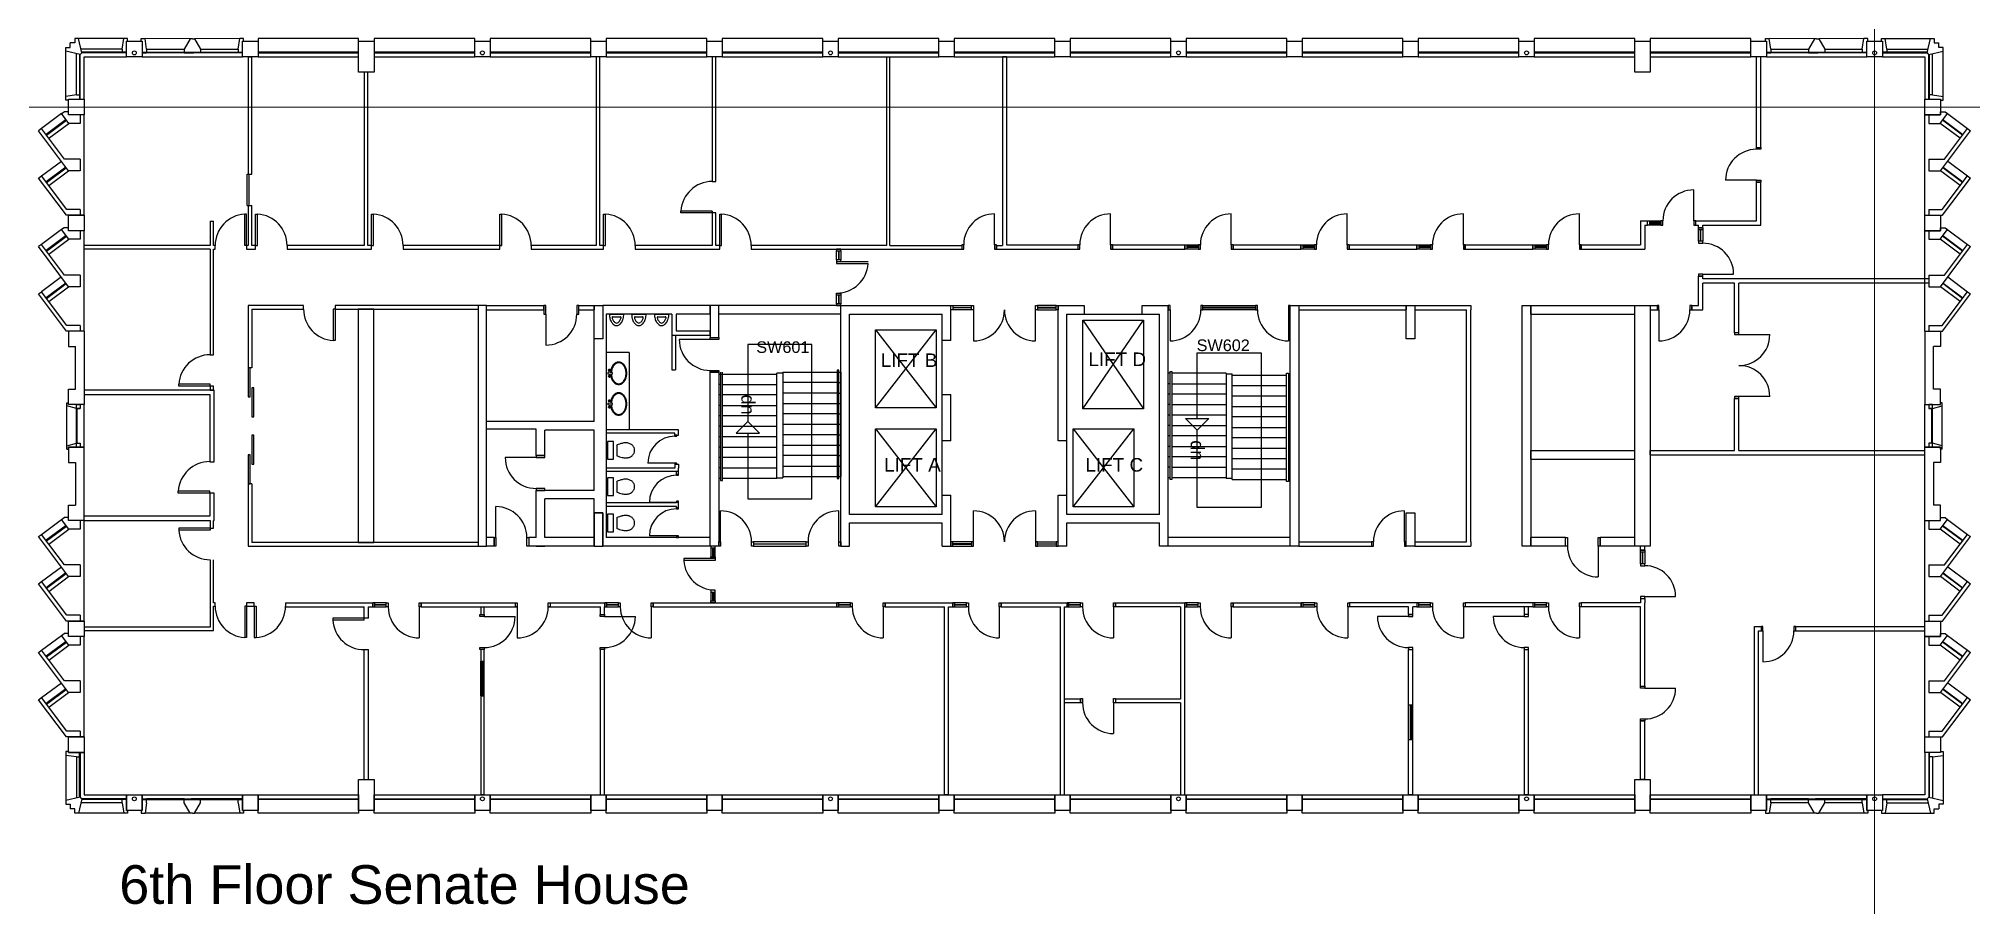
# Model space of a CAD drawing. Header units: millimetres. Extents: x -26008 to 23943, y -12356 to 10046.
import ezdxf

# ---------------------------------------------------------------- set-up
doc = ezdxf.new("R2010")
doc.units = ezdxf.units.MM
doc.header["$MEASUREMENT"] = 0
doc.layers.get('0').update_dxf_attribs({"linetype": 'CONTINUOUS'})
for name, color, linetype in [('BRICK WALLS_P4', 7, 'CONTINUOUS'), ('COLUMNS_P5', 5, 'CONTINUOUS'), ('DR', 8, 'CONTINUOUS'), ('LIFTS AND STAIRS', 7, 'CONTINUOUS'), ('SANITARY_P1', 2, 'CONTINUOUS'), ('TEXT', 7, 'CONTINUOUS'), ('WA', 6, 'CONTINUOUS'), ('WA_EXT', 7, 'CONTINUOUS'), ('WN', 4, 'CONTINUOUS')]:
    doc.layers.add(name, color=color, linetype=linetype)
doc.layers.get('0').off()
doc.styles.add('arial', font='arial.ttf')

msp = doc.modelspace()

# ---------------------------------------------------------------- texts
at = {"layer": 'LIFTS AND STAIRS', "color": 1, "linetype": 'Continuous', "lineweight": -3}
for p in [(-7571, 317), (4049, -866)]:
    msp.add_text('up', height=347.7, rotation=90, dxfattribs=at).set_placement(p)
at = {"layer": 'TEXT', "linetype": 'Continuous', "style": 'arial'}
for s, height, p in [('SW601', 300, (-7451, 1913)), ('SW602', 300, (3936, 1961)), ('LIFT B', 350, (-4235, 1550)), ('LIFT D', 350, (1134, 1574)), ('LIFT A', 350, (-4147, -1157)), ('LIFT C', 350, (1059, -1157)), ('6th Floor Senate House', 1000, (-23923, -12342))]:
    msp.add_text(s, height=height, dxfattribs=at).set_placement(p)

# ---------------------------------------------------------------- blocks, each defined once
blk = doc.blocks.new('wc8')
for p, q in [((170, -272), (-280, -272)), ((-280, -272), (-280, -422)), ((-280, -422), (170, -422)), ((-185, -186), (75, -186)), ((170, -422), (170, -272))]:
    blk.add_line(p, q)
for centre, radius, start, end in [((28, 44), 280, 160.8619, 180), ((28, 44), 280, 180, 199.1381), ((-12, 58), 237, 140.0439, 160.8619), ((-38, 80), 203, 116.3082, 140.0439), ((-55, 113), 166, 90, 116.3082), ((-55, 113), 166, 63.6918, 90), ((-71, 80), 203, 39.9561, 63.6918), ((-97, 58), 237, 19.1381, 39.9561), ((-138, 44), 280, 0, 19.1381), ((-138, 44), 280, 340.8619, 0), ((341, 71), 589, 191.5799, 204.7691), ((-38, -46), 203, 219.9561, 223.7742), ((-71, -46), 203, 316.2258, 320.0439), ((-451, 71), 589, 335.2309, 348.4201)]:
    blk.add_arc(centre, radius, start, end)
blk = doc.blocks.new('UR3')
for p, q in [((-208, 154), (165, 154)), ((-117, 85), (74, 85))]:
    blk.add_line(p, q)
blk.add_lwpolyline([(-208, 154, 0.062798), (-193, 37, 0.0766), (-153, -55, 0.107143), (-88, -122, 0.147074), (-22, -142, 0.147074), (44, -122, 0.107143), (110, -55, 0.0766), (149, 37, 0.062798), (165, 154, 0.06357)], format="xyb")
for centre, radius, start, end in [((-117, 65), 20, 90, 194.6369), ((121, 127), 267, 194.6369, 211.1445), ((-165, 127), 267, 328.8555, 345.3631), ((74, 65), 20, 345.3631, 90), ((50, 78), 180, 209.4369, 232.3837), ((-22, -7), 69.4, 236.533, 270), ((-22, -7), 69.4, 270, 303.467), ((-93, 78), 180, 307.6163, 330.5631)]:
    blk.add_arc(centre, radius, start, end)
blk = doc.blocks.new('whb4')
for points in [[(-13, 51, 0.061744), (-110, 35, 0.08403), (-200, -10, 0.106518), (-265, -82, 0.130631), (-285, -158, 0.130631), (-265, -235, 0.106518), (-200, -307, 0.08403), (-110, -351, 0.072981), (5, -368, 0.072981), (119, -351, 0.08403), (210, -307, 0.106518), (274, -235, 0.130631), (295, -158, 0.130631)], [(-11, 31, 0.062468), (-104, 16, 0.08403), (-189, -26, 0.106518), (-248, -92, 0.130631), (-265, -158, 0.130631), (-248, -225, 0.106518), (-189, -291, 0.08403), (-104, -332, 0.072981), (5, -348, 0.072981), (114, -332, 0.08403), (198, -291, 0.106518), (257, -225, 0.130631), (275, -158, 0.130631)], [(275, -158, 0.130631), (257, -92, 0.106518), (198, -26, 0.08403), (114, 16, 0.063409), (19, 32, 0.072981)], [(295, -158, 0.130631), (274, -82, 0.106518), (210, -10, 0.08403), (119, 35, 0.062212), (22, 51, 0.072981)]]:
    blk.add_lwpolyline(points, format="xyb")
for points in [[(-93, 84), (-93, 84), (-93, 91), (-86, 98), (-82, 102), (-72, 102), (-65, 102), (-58, 98), (-54, 91), (-54, 84), (-54, 77), (-58, 70), (-65, 67), (-72, 67), (-82, 67), (-86, 70), (-93, 77), (-93, 84)], [(-93, 84), (-93, 74), (-86, 70), (-82, 63), (-72, 63), (-65, 63), (-58, 70), (-54, 74), (-54, 84), (-54, 91), (-58, 98), (-65, 102), (-72, 102), (-82, 102), (-86, 98), (-93, 91), (-93, 84)], [(-19, 112), (-19, 112), (-9, 7), (-9, 4), (-5, 4), (-2, 0), (2, 0), (9, 0), (12, 4), (16, 4), (16, 7), (30, 112), (30, 116), (23, 116), (16, 119), (5, 119), (-5, 119), (-12, 119), (-16, 116), (-19, 112)], [(61, 84), (65, 74), (68, 70), (76, 63), (83, 63), (93, 63), (100, 70), (104, 74), (104, 84), (104, 91), (100, 98), (93, 102), (83, 102), (76, 102), (68, 98), (65, 91), (61, 84)], [(65, 84), (65, 91), (68, 98), (76, 102), (83, 102), (90, 102), (97, 98), (100, 91), (100, 84), (100, 77), (97, 70), (90, 67), (83, 67), (76, 67), (68, 70), (65, 77), (65, 84)]]:
    blk.add_lwpolyline(points)

# ---------------------------------------------------------------- linework, layer by layer
at = {"layer": 'BRICK WALLS_P4', "color": 3, "linetype": 'Continuous', "lineweight": -3}
for p, q in [((-8643, 3136), (-11423, 3136)), ((-11423, 3136), (-11423, 2276)), ((-8643, 2916), (-8643, 3136)), ((-5263, 3136), (-8423, 3136)), ((-8423, 2916), (-8423, 3136)), ((-5263, 2916), (-5263, 3136)), ((12577, 3136), (15267, 3136)), ((12577, 2916), (12577, 3136)), ((15267, 2916), (15267, 3136)), ((-11335, 2916), (-11335, -2864)), ((-9633, 2916), (-11335, 2916)), ((-9633, 2916), (-9633, 2376)), ((-8643, 2916), (-9523, 2916)), ((-9523, 2916), (-9523, 2486)), ((-5263, 2916), (-8423, 2916)), ((12577, 2916), (15267, 2916)), ((-11643, 136), (-11643, 2276)), ((-11423, 2276), (-11643, 2276)), ((-9633, 2376), (-8643, 2376)), ((-9523, 2486), (-8643, 2486)), ((-8643, 2376), (-8643, 2486)), ((-13143, 136), (-14423, 136)), ((-14423, -56), (-14423, 136)), ((-11643, 136), (-13143, 136)), ((-13143, -56), (-14423, -56)), ((-13143, -744), (-13143, -56)), ((-11643, -84), (-12923, -84)), ((-12923, -744), (-12923, -84)), ((-11643, -1644), (-11643, -84)), ((-13143, -744), (-12923, -744)), ((12577, -614), (15267, -614)), ((12577, -834), (12577, -614)), ((12577, -834), (15267, -834)), ((15267, -834), (15267, -614)), ((-11643, -1644), (-13143, -1644)), ((-13143, -2864), (-13143, -1644)), ((-11643, -1864), (-12923, -1864)), ((-12923, -2864), (-12923, -1864)), ((-11643, -2224), (-11643, -1864)), ((-11643, -2864), (-11643, -2224)), ((-11643, -2224), (-11423, -2224)), ((-11423, -2224), (-11423, -3084)), ((-14423, -3084), (-14423, -2864)), ((-14233, -2864), (-14423, -2864)), ((-14233, -2864), (-14233, -3084)), ((-13143, -2864), (-13333, -2864)), ((-13333, -2864), (-13333, -3084)), ((-11643, -2864), (-12923, -2864)), ((-11643, -3084), (-11643, -2864)), ((-8643, -2864), (-11335, -2864)), ((-9553, -2864), (-11335, -2864)), ((-8643, -3084), (-8643, -2864)), ((6357, -2864), (3197, -2864)), ((3197, -3084), (3197, -2864)), ((6357, -3084), (6357, -2864)), ((13472, -2864), (12577, -2864)), ((12577, -3084), (12577, -2864)), ((13472, -3084), (13472, -2864)), ((15267, -2864), (14372, -2864)), ((14372, -3084), (14372, -2864)), ((15267, -3084), (15267, -2864)), ((-14233, -3084), (-14423, -3084)), ((-11643, -3084), (-13333, -3084)), ((-13143, -3084), (-12923, -3084)), ((-8643, -3084), (-11423, -3084)), ((6357, -3084), (3197, -3084)), ((13472, -3084), (12577, -3084)), ((15267, -3084), (14372, -3084))]:
    msp.add_line(p, q, dxfattribs=at)
at = {"layer": 'COLUMNS_P5', "color": 5, "linetype": 'Continuous', "lineweight": -3}
for p, q in [((-5263, -3084), (-5263, 3136)), ((-5263, 3136), (-2423, 3136)), ((-2423, 2236), (-2423, 3136)), ((357, 3136), (1027, 3136)), ((357, -364), (357, 3136)), ((1027, 3136), (1027, 2916)), ((2527, 2916), (2527, 3136)), ((2527, 3136), (3197, 3136)), ((3197, -3084), (3197, 3136)), ((-5043, 2916), (-2643, 2916)), ((-5043, -2264), (-5043, 2916)), ((-2643, 2236), (-2643, 2916)), ((577, 2916), (1027, 2916)), ((577, -364), (577, 2916)), ((1027, 2916), (2527, 2916)), ((2527, 2916), (2977, 2916)), ((2977, -2264), (2977, 2916)), ((-2423, 2236), (-2643, 2236)), ((-2643, 836), (-2643, 2236)), ((-2643, 836), (-2423, 836)), ((-2643, -364), (-2643, 836)), ((-2423, -364), (-2423, 836)), ((-2423, -364), (-2643, -364)), ((-2643, -1764), (-2643, -364)), ((577, -364), (357, -364)), ((577, -1764), (577, -364)), ((-2643, -2264), (-2643, -1764)), ((-2643, -1764), (-2423, -1764)), ((-2423, -3084), (-2423, -1764)), ((357, -3084), (357, -1764)), ((357, -1764), (577, -1764)), ((577, -2264), (577, -1764)), ((-2643, -2264), (-5043, -2264)), ((-5043, -3084), (-5043, -2484)), ((-5043, -2484), (-2643, -2484)), ((-2643, -3084), (-2643, -2484)), ((2977, -2264), (577, -2264)), ((577, -3084), (577, -2484)), ((577, -2484), (2977, -2484)), ((2977, -3084), (2977, -2484)), ((-5263, -3084), (-5043, -3084)), ((-2643, -3084), (-2423, -3084)), ((577, -3084), (357, -3084)), ((3197, -3084), (2977, -3084))]:
    msp.add_line(p, q, dxfattribs=at)
at = {"layer": 'COLUMNS_P5', "color": 5, "linetype": 'Continuous'}
for p, q in [((-25053, 976), (-25053, 2076)), ((-24833, 2476), (-24833, 576)), ((22767, 2476), (22767, 576)), ((22987, 976), (22987, 2076)), ((-25053, -924), (-25053, -2024)), ((-24833, -2424), (-24833, -524)), ((22767, -2424), (22767, -524)), ((22987, -924), (22987, -2024))]:
    msp.add_line(p, q, dxfattribs=at)
at = {"layer": 'COLUMNS_P5', "linetype": 'Continuous', "lineweight": 0}
for p, direction in [((21467, 9576), (-0.000002, 1)), ((22767, 8276), (1, 0))]:
    msp.add_xline(p, direction, dxfattribs=at)
at = {"layer": 'COLUMNS_P5', "color": 5, "linetype": 'Continuous'}
for points in [[(-23333, 9576), (-23733, 9576), (-23733, 9976), (-23333, 9976), (-23333, 9576)], [(-20333, 9576), (-20733, 9576), (-20733, 9976), (-20333, 9976), (-20333, 9576)], [(-17733, 9976), (-17333, 9976), (-17333, 9176), (-17733, 9176), (-17733, 9976)], [(-14333, 9576), (-14733, 9576), (-14733, 9976), (-14333, 9976), (-14333, 9576)], [(-11333, 9576), (-11733, 9576), (-11733, 9976), (-11333, 9976), (-11333, 9576)], [(-8333, 9576), (-8733, 9576), (-8733, 9976), (-8333, 9976), (-8333, 9576)], [(-5333, 9576), (-5733, 9576), (-5733, 9976), (-5333, 9976), (-5333, 9576)], [(-2333, 9576), (-2733, 9576), (-2733, 9976), (-2333, 9976), (-2333, 9576)], [(667, 9576), (267, 9576), (267, 9976), (667, 9976), (667, 9576)], [(3667, 9576), (3267, 9576), (3267, 9976), (3667, 9976), (3667, 9576)], [(6667, 9576), (6267, 9576), (6267, 9976), (6667, 9976), (6667, 9576)], [(9667, 9576), (9267, 9576), (9267, 9976), (9667, 9976), (9667, 9576)], [(12667, 9576), (12267, 9576), (12267, 9976), (12667, 9976), (12667, 9576)], [(15267, 9976), (15667, 9976), (15667, 9176), (15267, 9176), (15267, 9976)], [(18667, 9576), (18267, 9576), (18267, 9976), (18667, 9976), (18667, 9576)], [(21667, 9576), (21267, 9576), (21267, 9976), (21667, 9976), (21667, 9576)], [(-24833, 8076), (-25233, 8076), (-25233, 8476), (-24833, 8476), (-24833, 8076)], [(23167, 8076), (22767, 8076), (22767, 8476), (23167, 8476), (23167, 8076)], [(-24833, 5076), (-25233, 5076), (-25233, 5476), (-24833, 5476), (-24833, 5076)], [(23167, 5076), (22767, 5076), (22767, 5476), (23167, 5476), (23167, 5076)], [(-24833, 2476), (-25233, 2476), (-25233, 2076), (-25053, 2076)], [(22767, 2476), (23167, 2476), (23167, 2076), (22987, 2076)], [(-24833, 576), (-25233, 576), (-25233, 976), (-25053, 976)], [(22767, 576), (23167, 576), (23167, 976), (22987, 976)], [(-24833, -524), (-25233, -524), (-25233, -924), (-25053, -924)], [(22767, -524), (23167, -524), (23167, -924), (22987, -924)], [(-24833, -2424), (-25233, -2424), (-25233, -2024), (-25053, -2024)], [(22767, -2424), (23167, -2424), (23167, -2024), (22987, -2024)], [(-24833, -5424), (-25233, -5424), (-25233, -5024), (-24833, -5024), (-24833, -5424)], [(23167, -5424), (22767, -5424), (22767, -5024), (23167, -5024), (23167, -5424)], [(-24833, -8424), (-25233, -8424), (-25233, -8024), (-24833, -8024), (-24833, -8424)], [(23167, -8424), (22767, -8424), (22767, -8024), (23167, -8024), (23167, -8424)], [(-17333, -9924), (-17733, -9924), (-17733, -9124), (-17333, -9124), (-17333, -9924)], [(15667, -9924), (15267, -9924), (15267, -9124), (15667, -9124), (15667, -9924)], [(-23333, -9924), (-23733, -9924), (-23733, -9524), (-23333, -9524), (-23333, -9924)], [(-20333, -9924), (-20733, -9924), (-20733, -9524), (-20333, -9524), (-20333, -9924)], [(-14333, -9924), (-14733, -9924), (-14733, -9524), (-14333, -9524), (-14333, -9924)], [(-11333, -9924), (-11733, -9924), (-11733, -9524), (-11333, -9524), (-11333, -9924)], [(-8333, -9924), (-8733, -9924), (-8733, -9524), (-8333, -9524), (-8333, -9924)], [(-5333, -9924), (-5733, -9924), (-5733, -9524), (-5333, -9524), (-5333, -9924)], [(-2333, -9924), (-2733, -9924), (-2733, -9524), (-2333, -9524), (-2333, -9924)], [(667, -9924), (267, -9924), (267, -9524), (667, -9524), (667, -9924)], [(3667, -9924), (3267, -9924), (3267, -9524), (3667, -9524), (3667, -9924)], [(6667, -9924), (6267, -9924), (6267, -9524), (6667, -9524), (6667, -9924)], [(9667, -9924), (9267, -9924), (9267, -9524), (9667, -9524), (9667, -9924)], [(12667, -9924), (12267, -9924), (12267, -9524), (12667, -9524), (12667, -9924)], [(18667, -9924), (18267, -9924), (18267, -9524), (18667, -9524), (18667, -9924)], [(21667, -9924), (21267, -9924), (21267, -9524), (21667, -9524), (21667, -9924)]]:
    msp.add_lwpolyline(points, dxfattribs=at)
at = {"layer": 'COLUMNS_P5', "color": 5, "linetype": 'Continuous', "lineweight": -3}
for points in [[(-17743, -2994), (-17343, -2994), (-17343, 3046), (-17743, 3046)], [(-14423, 3136), (-14643, 3136), (-14643, -3084), (-14423, -3084)], [(-11643, 2276), (-11643, 3136), (-11423, 3136), (-11423, 2276)], [(-8423, 3136), (-8643, 3136), (-8643, 2311), (-8423, 2311)], [(6357, -3084), (6357, 3136), (6577, 3136), (6577, -3084)], [(9357, 3136), (9577, 3136), (9577, 2276), (9357, 2276)], [(12577, 3136), (12577, -3084), (12357, -3084), (12357, 3136)], [(-8423, 1411), (-8423, -3084), (-8643, -3084), (-8643, 1411)], [(-11423, -2224), (-11643, -2224), (-11643, -3084), (-11423, -3084)], [(9357, -3084), (9357, -2224), (9577, -2224), (9577, -3084)]]:
    msp.add_lwpolyline(points, close=True, dxfattribs=at)
msp.add_lwpolyline([(15667, -3084), (15267, -3084), (15267, 3136), (15667, 3136), (15667, -3084)], dxfattribs=at)
for centre in [(-23533, 9676), (-14533, 9676), (-5533, 9676), (3467, 9676), (12467, 9676), (21467, 9676), (-23533, -9624), (-14533, -9624), (-5533, -9624), (3467, -9624), (12467, -9624), (21467, -9624)]:
    msp.add_circle(centre, 50, dxfattribs=at)
at = {"layer": 'DR', "color": 1, "linetype": 'Continuous', "lineweight": -3}
for p, q in [((-20614, 6538), (-20563, 6538)), ((-20614, 5724), (-20614, 6538)), ((-20563, 5724), (-20563, 6538)), ((16792, 5331), (16792, 6131)), ((18412, 6381), (17612, 6381)), ((-20680, 4691), (-20680, 5504)), ((-20629, 5504), (-20680, 5504)), ((-20629, 4691), (-20629, 5504)), ((-20614, 5724), (-20563, 5724)), ((-20398, 5504), (-20347, 5504)), ((-20398, 4691), (-20398, 5504)), ((-20347, 4691), (-20347, 5504)), ((-17398, 5504), (-17347, 5504)), ((-17398, 4691), (-17398, 5504)), ((-17347, 4691), (-17347, 5504)), ((-14086, 5504), (-14035, 5504)), ((-14086, 4691), (-14086, 5504)), ((-14035, 4691), (-14035, 5504)), ((-11398, 5504), (-11347, 5504)), ((-11398, 4691), (-11398, 5504)), ((-11347, 4691), (-11347, 5504)), ((-8588, 5585), (-9401, 5585)), ((-9401, 5534), (-9401, 5585)), ((-8588, 5534), (-9401, 5534)), ((-8588, 5534), (-8588, 5585)), ((-8398, 5504), (-8347, 5504)), ((-8398, 4691), (-8398, 5504)), ((-8347, 4691), (-8347, 5504)), ((-1288, 4711), (-1288, 5511)), ((1712, 4711), (1712, 5511)), ((4832, 4711), (4832, 5511)), ((7832, 4711), (7832, 5511)), ((10832, 4711), (10832, 5511)), ((13832, 4711), (13832, 5511)), ((-20629, 4691), (-20680, 4691)), ((-20398, 4691), (-20347, 4691)), ((-17398, 4691), (-17347, 4691)), ((-14086, 4691), (-14035, 4691)), ((-11398, 4691), (-11347, 4691)), ((-8398, 4691), (-8347, 4691)), ((-5373, 4275), (-4560, 4275)), ((-5373, 4275), (-5373, 4224)), ((-5373, 4224), (-4560, 4224)), ((17022, 3951), (17822, 3951)), ((-18394, 3046), (-18394, 2233)), ((-18343, 3046), (-18394, 3046)), ((-18343, 3046), (-18343, 2233)), ((-1833, 3026), (-1833, 2226)), ((-233, 2226), (-233, 3026)), ((3247, 3026), (3247, 2226)), ((4097, 3026), (4097, 3081)), ((6307, 3026), (6307, 2226)), ((15890, 3026), (15890, 2226)), ((-12893, 2916), (-12893, 2116)), ((-18343, 2233), (-18394, 2233)), ((-8643, 2261), (-9443, 2261)), ((17957, 2386), (18757, 2386)), ((-21573, 1102), (-22386, 1102)), ((-22386, 1051), (-22386, 1102)), ((-21573, 1051), (-22386, 1051)), ((-21573, 1051), (-21573, 1102)), ((18757, 786), (17957, 786)), ((-13143, -794), (-13943, -794)), ((-9555, -940), (-10255, -940)), ((-21583, -1663), (-22396, -1663)), ((-22396, -1714), (-22396, -1663)), ((-21583, -1714), (-22396, -1714)), ((-21583, -1714), (-21583, -1663)), ((-9515, -1954), (-10215, -1954)), ((-14183, -2864), (-14183, -2064)), ((-9490, -2095), (-9465, -2095)), ((-8373, -2974), (-8373, -2174)), ((-5313, -2974), (-5313, -2174)), ((-1833, -2974), (-1833, -2174)), ((-233, -2174), (-233, -2974)), ((9307, -2974), (9307, -2174)), ((-22386, -2624), (-22386, -2675)), ((-21573, -2624), (-22386, -2624)), ((-21573, -2675), (-22386, -2675)), ((-21573, -2624), (-21573, -2675)), ((-9515, -2820), (-10215, -2820)), ((-7523, -2974), (-7523, -3029)), ((-1883, -2974), (-2373, -2974)), ((-183, -2974), (307, -2974)), ((-9326, -3410), (-9326, -3461)), ((-8513, -3410), (-9326, -3410)), ((-8513, -3461), (-9326, -3461)), ((-8513, -3410), (-8513, -3461)), ((-1883, -3024), (-2373, -3024)), ((-2373, -3034), (-1883, -3034)), ((-2373, -3084), (-1883, -3084)), ((-183, -3024), (307, -3024)), ((307, -3034), (-183, -3034)), ((307, -3084), (-183, -3084)), ((14322, -3084), (14322, -3884)), ((15412, -3542), (15412, -3242)), ((15457, -3242), (15457, -3542)), ((15477, -3542), (15477, -3242)), ((15522, -3242), (15522, -3542)), ((15522, -4392), (16322, -4392)), ((-20680, -4639), (-20680, -5452)), ((-20629, -4639), (-20680, -4639)), ((-20629, -4639), (-20629, -5452)), ((-20438, -4639), (-20438, -5452)), ((-20438, -4639), (-20387, -4639)), ((-20387, -4639), (-20387, -5452)), ((-18401, -4950), (-18401, -5001)), ((-17588, -4950), (-18401, -4950)), ((-17588, -5001), (-17588, -4950)), ((-16168, -4659), (-16168, -5459)), ((-14488, -4909), (-13688, -4909)), ((-13630, -4659), (-13630, -5459)), ((-11378, -4909), (-10578, -4909)), ((-10168, -4659), (-10168, -5459)), ((-4168, -4659), (-4168, -5459)), ((-1168, -4659), (-1168, -5459)), ((1785, -4659), (1785, -5459)), ((4829, -4659), (4829, -5459)), ((7842, -4659), (7842, -5459)), ((9412, -4909), (8612, -4909)), ((10832, -4659), (10832, -5459)), ((12407, -4909), (11607, -4909)), ((13832, -4659), (13832, -5459)), ((-20629, -5452), (-20680, -5452)), ((-20438, -5452), (-20387, -5452)), ((-17588, -5001), (-18401, -5001)), ((18580, -5279), (18580, -6079)), ((15522, -6759), (16322, -6759)), ((1785, -7137), (1785, -7937))]:
    msp.add_line(p, q, dxfattribs=at)
for points in [[(18522, 7231), (18522, 7181), (18412, 7181), (18412, 7231), (18522, 7231)], [(18522, 6381), (18522, 6331), (18412, 6331), (18412, 6381), (18522, 6381)], [(15642, 5331), (15642, 5221), (15592, 5221), (15592, 5331), (15642, 5331)], [(15942, 5221), (15992, 5221), (15992, 5331), (15942, 5331), (15942, 5221)], [(16792, 5221), (16842, 5221), (16842, 5331), (16792, 5331), (16792, 5221)], [(17022, 5101), (16912, 5101), (16912, 5151), (17022, 5151), (17022, 5101)], [(-5373, 4551), (-5263, 4551), (-5263, 4601), (-5373, 4601), (-5373, 4551)], [(-2138, 4601), (-2088, 4601), (-2088, 4711), (-2138, 4711), (-2138, 4601)], [(-1288, 4601), (-1238, 4601), (-1238, 4711), (-1288, 4711), (-1288, 4601)], [(862, 4601), (912, 4601), (912, 4711), (862, 4711), (862, 4601)], [(1712, 4601), (1762, 4601), (1762, 4711), (1712, 4711), (1712, 4601)], [(3682, 4711), (3682, 4601), (3632, 4601), (3632, 4711), (3682, 4711)], [(3982, 4601), (4032, 4601), (4032, 4711), (3982, 4711), (3982, 4601)], [(4832, 4601), (4882, 4601), (4882, 4711), (4832, 4711), (4832, 4601)], [(6682, 4711), (6682, 4601), (6632, 4601), (6632, 4711), (6682, 4711)], [(6982, 4601), (7032, 4601), (7032, 4711), (6982, 4711), (6982, 4601)], [(7832, 4601), (7882, 4601), (7882, 4711), (7832, 4711), (7832, 4601)], [(9682, 4711), (9682, 4601), (9632, 4601), (9632, 4711), (9682, 4711)], [(9982, 4601), (10032, 4601), (10032, 4711), (9982, 4711), (9982, 4601)], [(10832, 4601), (10882, 4601), (10882, 4711), (10832, 4711), (10832, 4601)], [(12682, 4711), (12682, 4601), (12632, 4601), (12632, 4711), (12682, 4711)], [(12982, 4601), (13032, 4601), (13032, 4711), (12982, 4711), (12982, 4601)], [(13832, 4601), (13882, 4601), (13882, 4711), (13832, 4711), (13832, 4601)], [(16912, 4801), (16912, 4751), (17022, 4751), (17022, 4801), (16912, 4801)], [(-5373, 4325), (-5373, 4275), (-5263, 4275), (-5263, 4325), (-5373, 4325)], [(16912, 3951), (16912, 3901), (17022, 3901), (17022, 3951), (16912, 3951)], [(-12893, 3136), (-12943, 3136), (-12943, 2916), (-12893, 2916), (-12893, 3136)], [(-12043, 3136), (-12093, 3136), (-12093, 2916), (-12043, 2916), (-12043, 3136)], [(-5263, 3410), (-5373, 3410), (-5373, 3460), (-5263, 3460), (-5263, 3410)], [(-5373, 3186), (-5373, 3136), (-5263, 3136), (-5263, 3186), (-5373, 3186)], [(-2373, 3136), (-2373, 3026), (-2423, 3026), (-2423, 3136), (-2373, 3136)], [(-1833, 3136), (-1833, 3026), (-1883, 3026), (-1883, 3136), (-1833, 3136)], [(-183, 3136), (-183, 3026), (-233, 3026), (-233, 3136), (-183, 3136)], [(357, 3136), (357, 3026), (307, 3026), (307, 3136), (357, 3136)], [(3247, 3026), (3247, 3136), (3197, 3136), (3197, 3026), (3247, 3026)], [(4097, 3026), (4097, 3136), (4047, 3136), (4047, 3026), (4097, 3026)], [(5507, 3026), (5507, 3136), (5457, 3136), (5457, 3026), (5507, 3026)], [(6357, 3026), (6357, 3136), (6307, 3136), (6307, 3026), (6357, 3026)], [(15890, 3136), (15840, 3136), (15840, 3026), (15890, 3026), (15890, 3136)], [(16740, 3136), (16690, 3136), (16690, 3026), (16740, 3026), (16740, 3136)], [(-8423, 2311), (-8423, 2261), (-8643, 2261), (-8643, 2311), (-8423, 2311)], [(17847, 2386), (17957, 2386), (17957, 2436), (17847, 2436), (17847, 2386)], [(-8423, 1461), (-8423, 1411), (-8643, 1411), (-8643, 1461), (-8423, 1461)], [(17847, 736), (17957, 736), (17957, 786), (17847, 786), (17847, 736)], [(-9555, -215), (-9555, -240), (-9505, -240), (-9505, -215), (-9555, -215)], [(-9555, -215), (-9555, -240), (-9505, -240), (-9505, -215), (-9555, -215)], [(-12923, -794), (-12923, -744), (-13143, -744), (-13143, -794), (-12923, -794)], [(-9555, -940), (-9555, -965), (-9505, -965), (-9505, -940), (-9555, -940)], [(-9515, -1229), (-9515, -1254), (-9465, -1254), (-9465, -1229), (-9515, -1229)], [(-12923, -1644), (-12923, -1594), (-13143, -1594), (-13143, -1644), (-12923, -1644)], [(-9515, -1921), (-9515, -1946), (-9465, -1946), (-9465, -1921), (-9515, -1921)], [(-9515, -2095), (-9515, -2120), (-9465, -2120), (-9465, -2095), (-9515, -2095)], [(-9515, -2095), (-9515, -2120), (-9465, -2120), (-9465, -2095), (-9515, -2095)], [(-14183, -3084), (-14233, -3084), (-14233, -2864), (-14183, -2864), (-14183, -3084)], [(-13333, -3084), (-13383, -3084), (-13383, -2864), (-13333, -2864), (-13333, -3084)], [(-9515, -2820), (-9515, -2845), (-9465, -2845), (-9465, -2820), (-9515, -2820)], [(-8373, -2974), (-8373, -3084), (-8423, -3084), (-8423, -2974), (-8373, -2974)], [(-7523, -2974), (-7523, -3084), (-7573, -3084), (-7573, -2974), (-7523, -2974)], [(-6113, -2974), (-6113, -3084), (-6163, -3084), (-6163, -2974), (-6113, -2974)], [(-5263, -2974), (-5263, -3084), (-5313, -3084), (-5313, -2974), (-5263, -2974)], [(-2373, -3084), (-2373, -2974), (-2423, -2974), (-2423, -3084), (-2373, -3084)], [(-1833, -3084), (-1833, -2974), (-1883, -2974), (-1883, -3084), (-1833, -3084)], [(-183, -3084), (-183, -2974), (-233, -2974), (-233, -3084), (-183, -3084)], [(357, -3084), (357, -2974), (307, -2974), (307, -3084), (357, -3084)], [(8457, -3084), (8507, -3084), (8507, -2974), (8457, -2974), (8457, -3084)], [(9307, -3084), (9357, -3084), (9357, -2974), (9307, -2974), (9307, -3084)], [(13472, -2864), (13522, -2864), (13522, -3084), (13472, -3084), (13472, -2864)], [(14322, -2864), (14372, -2864), (14372, -3084), (14322, -3084), (14322, -2864)], [(-8623, -3134), (-8513, -3134), (-8513, -3084), (-8623, -3084), (-8623, -3134)], [(-8513, -3360), (-8513, -3410), (-8623, -3410), (-8623, -3360), (-8513, -3360)], [(15522, -3242), (15412, -3242), (15412, -3192), (15522, -3192), (15522, -3242)], [(15412, -3542), (15412, -3592), (15522, -3592), (15522, -3542), (15412, -3542)], [(-8623, -4275), (-8513, -4275), (-8513, -4225), (-8623, -4225), (-8623, -4275)], [(15412, -4392), (15412, -4442), (15522, -4442), (15522, -4392), (15412, -4392)], [(-17318, -4659), (-17318, -4549), (-17368, -4549), (-17368, -4659), (-17318, -4659)], [(-17018, -4549), (-16968, -4549), (-16968, -4659), (-17018, -4659), (-17018, -4549)], [(-16168, -4549), (-16118, -4549), (-16118, -4659), (-16168, -4659), (-16168, -4549)], [(-14598, -4909), (-14598, -4859), (-14488, -4859), (-14488, -4909), (-14598, -4909)], [(-13680, -4549), (-13630, -4549), (-13630, -4659), (-13680, -4659), (-13680, -4549)], [(-12830, -4549), (-12780, -4549), (-12780, -4659), (-12830, -4659), (-12830, -4549)], [(-11488, -4909), (-11488, -4859), (-11378, -4859), (-11378, -4909), (-11488, -4909)], [(-11318, -4659), (-11318, -4549), (-11368, -4549), (-11368, -4659), (-11318, -4659)], [(-11018, -4549), (-10968, -4549), (-10968, -4659), (-11018, -4659), (-11018, -4549)], [(-10168, -4549), (-10118, -4549), (-10118, -4659), (-10168, -4659), (-10168, -4549)], [(-8513, -4499), (-8513, -4549), (-8623, -4549), (-8623, -4499), (-8513, -4499)], [(-5318, -4659), (-5318, -4549), (-5368, -4549), (-5368, -4659), (-5318, -4659)], [(-5018, -4549), (-4968, -4549), (-4968, -4659), (-5018, -4659), (-5018, -4549)], [(-4168, -4549), (-4118, -4549), (-4118, -4659), (-4168, -4659), (-4168, -4549)], [(-2318, -4659), (-2318, -4549), (-2368, -4549), (-2368, -4659), (-2318, -4659)], [(-2018, -4549), (-1968, -4549), (-1968, -4659), (-2018, -4659), (-2018, -4549)], [(-1168, -4549), (-1118, -4549), (-1118, -4659), (-1168, -4659), (-1168, -4549)], [(635, -4659), (635, -4549), (585, -4549), (585, -4659), (635, -4659)], [(935, -4549), (985, -4549), (985, -4659), (935, -4659), (935, -4549)], [(1785, -4549), (1835, -4549), (1835, -4659), (1785, -4659), (1785, -4549)], [(3679, -4659), (3679, -4549), (3629, -4549), (3629, -4659), (3679, -4659)], [(3979, -4549), (4029, -4549), (4029, -4659), (3979, -4659), (3979, -4549)], [(4829, -4549), (4879, -4549), (4879, -4659), (4829, -4659), (4829, -4549)], [(6692, -4659), (6692, -4549), (6642, -4549), (6642, -4659), (6692, -4659)], [(6992, -4549), (7042, -4549), (7042, -4659), (6992, -4659), (6992, -4549)], [(7842, -4549), (7892, -4549), (7892, -4659), (7842, -4659), (7842, -4549)], [(9522, -4909), (9522, -4859), (9412, -4859), (9412, -4909), (9522, -4909)], [(9682, -4659), (9682, -4549), (9632, -4549), (9632, -4659), (9682, -4659)], [(9982, -4549), (10032, -4549), (10032, -4659), (9982, -4659), (9982, -4549)], [(10832, -4549), (10882, -4549), (10882, -4659), (10832, -4659), (10832, -4549)], [(12517, -4909), (12517, -4859), (12407, -4859), (12407, -4909), (12517, -4909)], [(12682, -4659), (12682, -4549), (12632, -4549), (12632, -4659), (12682, -4659)], [(12982, -4549), (13032, -4549), (13032, -4659), (12982, -4659), (12982, -4549)], [(13832, -4549), (13882, -4549), (13882, -4659), (13832, -4659), (13832, -4549)], [(18580, -5169), (18530, -5169), (18530, -5279), (18580, -5279), (18580, -5169)], [(19430, -5169), (19380, -5169), (19380, -5279), (19430, -5279), (19430, -5169)], [(-14598, -5759), (-14598, -5709), (-14488, -5709), (-14488, -5759), (-14598, -5759)], [(-11488, -5759), (-11488, -5709), (-11378, -5709), (-11378, -5759), (-11488, -5759)], [(9522, -5759), (9522, -5709), (9412, -5709), (9412, -5759), (9522, -5759)], [(12517, -5759), (12517, -5709), (12407, -5709), (12407, -5759), (12517, -5759)], [(15412, -6759), (15412, -6709), (15522, -6709), (15522, -6759), (15412, -6759)], [(935, -7027), (985, -7027), (985, -7137), (935, -7137), (935, -7027)], [(1785, -7027), (1835, -7027), (1835, -7137), (1785, -7137), (1785, -7027)], [(15412, -7609), (15412, -7559), (15522, -7559), (15522, -7609), (15412, -7609)]]:
    msp.add_lwpolyline(points, dxfattribs=at)
for points in [[(-20539, 776), (-20539, 1526), (-20589, 1526), (-20589, 776)], [(-20444, 258), (-20444, 1008), (-20494, 1008), (-20494, 258)], [(-20444, -965), (-20444, -215), (-20494, -215), (-20494, -965)], [(-20539, -1474), (-20539, -724), (-20589, -724), (-20589, -1474)]]:
    msp.add_lwpolyline(points, close=True, dxfattribs=at)
for centre, radius, start, end in [((18412, 6381), 800, 90, 180), ((-8588, 5534), 815, 90, 176.4109), ((16792, 5331), 800, 90, 180), ((-20629, 4691), 815, 93.5891, 180), ((-20398, 4691), 815, 0, 86.4109), ((-17398, 4691), 815, 0, 86.4109), ((-14086, 4691), 815, 0, 86.4109), ((-11398, 4691), 815, 0, 86.4109), ((-8398, 4691), 815, 0, 86.4109), ((-1288, 4711), 800, 90, 180), ((1712, 4711), 800, 90, 180), ((4832, 4711), 800, 90, 180), ((7832, 4711), 800, 90, 180), ((10832, 4711), 800, 90, 180), ((13832, 4711), 800, 90, 180), ((17022, 3951), 800, 0, 90), ((-5373, 4275), 815, 270, 356.4109), ((-18343, 3046), 815, 180, 266.4109), ((-1833, 3026), 800, 270, 0), ((-233, 3026), 800, 180, 270), ((3247, 3026), 800, 270, 0), ((6307, 3026), 800, 180, 270), ((15890, 3026), 800, 270, 0), ((-12893, 2916), 800, 270, 0), ((-8643, 2261), 800, 180, 270), ((17957, 2386), 800, 270, 0), ((-21573, 1051), 815, 90, 176.4109), ((17957, 786), 800, 0, 90), ((-9555, -940), 700, 90, 180), ((-21583, -1714), 815, 90, 176.4109), ((-13143, -794), 800, 180, 270), ((-9515, -1954), 700, 90, 180), ((-14183, -2864), 800, 0, 90), ((-9515, -2820), 700, 90, 180), ((-8373, -2974), 800, 0, 90), ((-5313, -2974), 800, 90, 180), ((-1833, -2974), 800, 0, 90), ((-233, -2974), 800, 90, 180), ((9307, -2974), 800, 90, 180), ((-21573, -2624), 815, 183.5891, 270), ((-8513, -3410), 815, 183.5891, 270), ((14322, -3084), 800, 180, 270), ((15522, -4392), 800, 0, 90), ((-20629, -4639), 815, 180, 266.4109), ((-20438, -4639), 815, 273.5891, 0), ((-16168, -4659), 800, 180, 270), ((-14488, -4909), 800, 270, 0), ((-13630, -4659), 800, 270, 0), ((-11378, -4909), 800, 270, 0), ((-10168, -4659), 800, 180, 270), ((-4168, -4659), 800, 180, 270), ((-1168, -4659), 800, 180, 270), ((1785, -4659), 800, 180, 270), ((4829, -4659), 800, 180, 270), ((7842, -4659), 800, 180, 270), ((9412, -4909), 800, 180, 270), ((10832, -4659), 800, 180, 270), ((12407, -4909), 800, 180, 270), ((13832, -4659), 800, 180, 270), ((-17588, -4950), 815, 183.5891, 270), ((18580, -5279), 800, 270, 0), ((15522, -6759), 800, 270, 0), ((1785, -7137), 800, 180, 270)]:
    msp.add_arc(centre, radius, start, end, dxfattribs=at)
at = {"layer": 'LIFTS AND STAIRS', "color": 8, "linetype": 'Continuous', "lineweight": -3}
for p, q in [((-4366, 2511), (-2804, 490)), ((-4366, 490), (-2804, 2511)), ((996, 2764), (2558, 464)), ((996, 464), (2558, 2764)), ((-4366, -47), (-2804, -2068)), ((-4366, -2068), (-2804, -47)), ((746, -47), (2309, -2068)), ((746, -2068), (2309, -47))]:
    msp.add_line(p, q, dxfattribs=at)
at = {"layer": 'LIFTS AND STAIRS', "color": 1, "linetype": 'Continuous', "lineweight": -3}
for p, q in [((-8423, 1366), (-8423, -1334)), ((-8423, 1366), (-8373, 1366)), ((-8373, 1096), (-8423, 1096)), ((-8373, 1416), (-8373, -1384)), ((-8323, 1351), (-8373, 1351)), ((-8323, -1384), (-8323, 1416)), ((-8323, 1366), (-6918, 1366)), ((-8323, 1096), (-6918, 1096)), ((-6918, -1334), (-6918, 1391)), ((-6768, 1391), (-6918, 1391)), ((-6768, 1416), (-6768, -1318)), ((-6768, 1416), (-5363, 1416)), ((-5363, 1146), (-6768, 1146)), ((-5313, 1416), (-5263, 1416)), ((-5313, 1146), (-5263, 1146)), ((-5263, 1416), (-5263, -1284)), ((3197, -1314), (3197, 1386)), ((3247, 1386), (3197, 1386)), ((3247, 1116), (3197, 1116)), ((3247, -1364), (3247, 1436)), ((3247, 1436), (3297, 1436)), ((3297, 1436), (3297, -1364)), ((4702, 1386), (3297, 1386)), ((3297, 1116), (4702, 1116)), ((4702, 1386), (4702, -1339)), ((4702, 1370), (4852, 1370)), ((4852, -1364), (4852, 1370)), ((4852, 1336), (6257, 1336)), ((4852, 1066), (6257, 1066)), ((6307, 1336), (6357, 1336)), ((6307, 1066), (6357, 1066)), ((6357, -1364), (6357, 1336)), ((-8373, 826), (-8423, 826)), ((-8373, 556), (-8423, 556)), ((-6918, 826), (-8323, 826)), ((-8323, 556), (-6918, 556)), ((-5363, 876), (-6768, 876)), ((-6768, 606), (-5363, 606)), ((-5313, 876), (-5263, 876)), ((-5313, 606), (-5263, 606)), ((3247, 846), (3197, 846)), ((3247, 576), (3197, 576)), ((4702, 846), (3297, 846)), ((3297, 576), (4702, 576)), ((6257, 796), (4852, 796)), ((4852, 526), (6257, 526)), ((6307, 796), (6357, 796)), ((6307, 526), (6357, 526)), ((-8373, 286), (-8423, 286)), ((-8373, 16), (-8423, 16)), ((-6918, 286), (-8323, 286)), ((-8323, 16), (-6918, 16)), ((-5363, 336), (-6768, 336)), ((-6768, 66), (-5363, 66)), ((-5313, 336), (-5263, 336)), ((-5313, 66), (-5263, 66)), ((3247, 306), (3197, 306)), ((3247, 36), (3197, 36)), ((4702, 306), (3297, 306)), ((3297, 36), (4702, 36)), ((6257, 256), (4852, 256)), ((6307, 256), (6357, 256)), ((-8373, -254), (-8423, -254)), ((-6918, -254), (-8323, -254)), ((-5363, -204), (-6768, -204)), ((-6768, -474), (-5363, -474)), ((-5313, -204), (-5263, -204)), ((-5313, -474), (-5263, -474)), ((3247, -234), (3197, -234)), ((4702, -234), (3297, -234)), ((4852, -14), (6257, -14)), ((6257, -284), (4852, -284)), ((6307, -14), (6357, -14)), ((6307, -284), (6357, -284)), ((-8373, -524), (-8423, -524)), ((-8373, -794), (-8423, -794)), ((-8323, -524), (-6918, -524)), ((-6918, -794), (-8323, -794)), ((-5363, -744), (-6768, -744)), ((-5313, -744), (-5263, -744)), ((3247, -504), (3197, -504)), ((3247, -774), (3197, -774)), ((3297, -504), (4702, -504)), ((4702, -774), (3297, -774)), ((4852, -554), (6257, -554)), ((6257, -824), (4852, -824)), ((6307, -554), (6357, -554)), ((6307, -824), (6357, -824)), ((-8373, -1064), (-8423, -1064)), ((-8373, -1334), (-8423, -1334)), ((-8373, -1384), (-8323, -1384)), ((-8323, -1064), (-6918, -1064)), ((-6918, -1334), (-8323, -1334)), ((-6918, -1318), (-6768, -1318)), ((-6768, -1014), (-5363, -1014)), ((-6768, -1284), (-5363, -1284)), ((-5313, -1014), (-5263, -1014)), ((-5313, -1284), (-5263, -1284)), ((3247, -1044), (3197, -1044)), ((3197, -1314), (3247, -1314)), ((3297, -1364), (3247, -1364)), ((3297, -1044), (4702, -1044)), ((3297, -1314), (4702, -1314)), ((4852, -1339), (4702, -1339)), ((6257, -1094), (4852, -1094)), ((4852, -1364), (6257, -1364)), ((6307, -1094), (6357, -1094)), ((6307, -1364), (6357, -1364))]:
    msp.add_line(p, q, dxfattribs=at)
at = {"layer": 'LIFTS AND STAIRS', "color": 8, "linetype": 'Continuous', "lineweight": -3}
for points in [[(-2804, 490), (-4366, 490), (-4366, 2511), (-2804, 2511), (-2804, 490)], [(2558, 464), (996, 464), (996, 2764), (2558, 2764), (2558, 464)], [(-2804, -2068), (-4366, -2068), (-4366, -47), (-2804, -47), (-2804, -2068)], [(2309, -2068), (746, -2068), (746, -47), (2309, -47), (2309, -2068)]]:
    msp.add_lwpolyline(points, dxfattribs=at)
at = {"layer": 'LIFTS AND STAIRS', "color": 1, "linetype": 'Continuous', "lineweight": -3}
for points in [[(-7670, -165), (-7670, -1865), (-6015, -1865), (-6015, 2135)], [(-6015, 2135), (-7670, 2135), (-7670, 135)], [(3950, 216), (3950, 1917), (5605, 1917), (5605, -2084)], [(-5313, 1466), (-5363, 1466), (-5363, -1334), (-5313, -1334), (-5313, 1466)], [(6307, -1414), (6257, -1414), (6257, 1386), (6307, 1386), (6307, -1414)], [(-7670, 135), (-7970, -165), (-7370, -165), (-7670, 135)], [(3950, -84), (3650, 216), (4250, 216), (3950, -84)], [(5605, -2084), (3950, -2084), (3950, -84)]]:
    msp.add_lwpolyline(points, dxfattribs=at)
at = {"layer": 'SANITARY_P1', "color": 2, "linetype": 'Continuous', "lineweight": -3}
for q in [(-11335, 1923), (-10735, -77)]:
    msp.add_line((-10735, 1923), q, dxfattribs=at)
at = {"layer": 'WA', "color": 2, "linetype": 'Continuous', "lineweight": -3}
for p, q in [((-20588, 9576), (-20498, 9576)), ((-20588, 9576), (-20588, 6538)), ((-20498, 6538), (-20498, 9576)), ((-11588, 9576), (-11588, 4691)), ((-11498, 4691), (-11498, 9576)), ((-8588, 9576), (-8588, 6347)), ((-8498, 6347), (-8498, 9576)), ((-4088, 9576), (-4088, 4691)), ((-4088, 9576), (-3998, 9576)), ((-3998, 4691), (-3998, 9576)), ((-978, 9576), (-1088, 9576)), ((-1088, 9576), (-1088, 4691)), ((-978, 9576), (-978, 4711)), ((18522, 9576), (18412, 9576)), ((18412, 7231), (18412, 9576)), ((18522, 7231), (18522, 9576)), ((-17498, 9176), (-17588, 9176)), ((-17588, 9176), (-17588, 4691)), ((-17498, 4691), (-17498, 9176)), ((18412, 7231), (18522, 7231)), ((-20588, 6538), (-20498, 6538)), ((-8588, 6347), (-8498, 6347)), ((18412, 5331), (18412, 6331)), ((18412, 6331), (18522, 6331)), ((18522, 5221), (18522, 6331)), ((-20588, 5724), (-20498, 5724)), ((-20588, 5724), (-20588, 4691)), ((-20498, 4691), (-20498, 5724)), ((-8588, 5585), (-8588, 4691)), ((-8498, 5534), (-8588, 5534)), ((-8498, 4691), (-8498, 5534)), ((-21573, 5321), (-21483, 5321)), ((-21573, 5321), (-21573, 4691)), ((-21483, 4691), (-21483, 5321)), ((15412, 5331), (15592, 5331)), ((15412, 5331), (15412, 4711)), ((15522, 5221), (15522, 4601)), ((15522, 5221), (15592, 5221)), ((15592, 5221), (15592, 5331)), ((16842, 5331), (18412, 5331)), ((16842, 5221), (16842, 5331)), ((16842, 5221), (16912, 5221)), ((16912, 5151), (16912, 5221)), ((17022, 5151), (16912, 5151)), ((17022, 5221), (18522, 5221)), ((17022, 5151), (17022, 5221)), ((-24833, 4601), (-24833, 4691)), ((-21573, 4691), (-24833, 4691)), ((-21573, 4601), (-24833, 4601)), ((-21573, 4601), (-21573, 1864)), ((-21442, 4691), (-21483, 4691)), ((-21483, 4601), (-21442, 4601)), ((-21483, 1864), (-21483, 4601)), ((-21442, 4601), (-21442, 4691)), ((-20588, 4691), (-20629, 4691)), ((-20629, 4691), (-20629, 4601)), ((-20629, 4601), (-20398, 4601)), ((-20398, 4691), (-20498, 4691)), ((-20398, 4601), (-20398, 4691)), ((-17588, 4691), (-19585, 4691)), ((-19585, 4691), (-19585, 4601)), ((-19585, 4601), (-17398, 4601)), ((-17398, 4691), (-17498, 4691)), ((-17398, 4601), (-17398, 4691)), ((-16585, 4691), (-16585, 4601)), ((-14035, 4691), (-16585, 4691)), ((-16585, 4601), (-14086, 4601)), ((-14086, 4601), (-14086, 4691)), ((-11588, 4691), (-13273, 4691)), ((-13273, 4691), (-13273, 4601)), ((-13273, 4601), (-11398, 4601)), ((-11398, 4691), (-11498, 4691)), ((-11398, 4601), (-11398, 4691)), ((-8588, 4691), (-10585, 4691)), ((-10585, 4691), (-10585, 4601)), ((-10585, 4601), (-8398, 4601)), ((-8398, 4691), (-8498, 4691)), ((-8398, 4601), (-8398, 4691)), ((-4088, 4691), (-7585, 4691)), ((-7585, 4691), (-7585, 4601)), ((-7585, 4601), (-2138, 4601)), ((-3998, 4691), (-2138, 4691)), ((-2138, 4691), (-2138, 4601)), ((-1238, 4691), (-1238, 4601)), ((-1238, 4691), (-1088, 4691)), ((-1238, 4601), (862, 4601)), ((-978, 4711), (862, 4711)), ((862, 4711), (862, 4601)), ((1762, 4711), (1762, 4601)), ((1762, 4711), (1912, 4711)), ((1762, 4601), (3632, 4601)), ((1912, 4711), (3632, 4711)), ((3632, 4711), (3632, 4601)), ((4882, 4711), (4882, 4601)), ((4882, 4711), (6632, 4711)), ((4882, 4601), (6632, 4601)), ((6632, 4711), (6632, 4601)), ((7882, 4711), (7882, 4601)), ((7882, 4711), (9632, 4711)), ((7882, 4601), (9632, 4601)), ((9522, 4711), (9632, 4711)), ((9632, 4711), (9632, 4601)), ((10882, 4711), (12632, 4711)), ((10882, 4711), (10882, 4601)), ((10882, 4601), (12632, 4601)), ((12522, 4711), (12632, 4711)), ((12632, 4711), (12632, 4601)), ((13882, 4711), (13882, 4601)), ((13882, 4711), (15412, 4711)), ((13882, 4601), (15522, 4601)), ((17022, 3901), (16912, 3901)), ((16912, 3136), (16912, 3901)), ((17022, 3831), (17022, 3901)), ((22867, 3831), (17022, 3831)), ((17022, 3026), (17022, 3721)), ((17847, 3721), (17022, 3721)), ((17847, 2436), (17847, 3721)), ((22867, 3721), (17957, 3721)), ((17957, 2436), (17957, 3721)), ((22867, 3831), (22867, 3721)), ((-19156, 3136), (-20589, 3136)), ((-20589, 3136), (-20589, 1526)), ((-20499, 3046), (-19156, 3046)), ((-20499, 3046), (-20499, 1526)), ((-19156, 3046), (-19156, 3136)), ((-14653, 3136), (-18343, 3136)), ((-18343, 3136), (-18343, 3046)), ((-18343, 3046), (-14643, 3046)), ((-14423, 3136), (-12943, 3136)), ((-14423, 3026), (-14423, 3136)), ((-14423, 3026), (-12943, 3026)), ((-12943, 3026), (-12943, 3136)), ((-12043, 3026), (-12043, 3136)), ((-12043, 3136), (-11643, 3136)), ((-12043, 3026), (-11643, 3026)), ((-11643, 3136), (-11643, 3026)), ((6577, 3136), (9357, 3136)), ((6577, 3136), (6577, 3026)), ((6577, 3026), (9357, 3026)), ((9357, 3136), (9357, 3026)), ((9577, 3136), (11022, 3136)), ((9577, 3136), (9577, 3026)), ((9577, 3026), (10912, 3026)), ((10912, -2974), (10912, 3026)), ((11022, 3136), (11022, 3026)), ((11022, -2974), (11022, 3026)), ((15667, 3136), (15667, 3026)), ((15667, 3136), (15840, 3136)), ((15667, 3026), (15840, 3026)), ((15840, 3136), (15840, 3026)), ((16740, 3136), (16912, 3136)), ((16740, 3136), (16740, 3026)), ((16740, 3026), (17022, 3026)), ((-9633, 2376), (-9633, 1476)), ((-9543, 2376), (-9543, 1476)), ((17957, 2436), (17847, 2436)), ((-21573, 1864), (-21483, 1864)), ((-20499, 1526), (-20589, 1526)), ((-21573, 1051), (-21573, 951)), ((-21483, 1051), (-21573, 1051)), ((-21483, 951), (-21483, 1051)), ((-9633, 1476), (-9543, 1476)), ((-21473, 946), (-24843, 946)), ((-24843, 836), (-21583, 836)), ((-21583, 836), (-21583, -901)), ((-21573, 951), (-21483, 951)), ((-21473, -901), (-21473, 946)), ((17847, -614), (17847, 736)), ((17957, 736), (17847, 736)), ((17957, -614), (17957, 736)), ((-9465, -77), (-11335, -77)), ((-9555, -167), (-11335, -167)), ((-9555, -215), (-9555, -167)), ((-9555, -215), (-9465, -215)), ((-9465, -215), (-9465, -77)), ((-21583, -901), (-21473, -901)), ((-9555, -965), (-9555, -1067)), ((-9555, -965), (-9465, -965)), ((-9465, -965), (-9465, -1067)), ((15667, -724), (15667, -614)), ((15667, -614), (17847, -614)), ((15667, -724), (22767, -724)), ((17957, -614), (22767, -614)), ((22767, -724), (22767, -614)), ((-20499, -1474), (-20589, -1474)), ((-20589, -1474), (-20589, -3084)), ((-20499, -1474), (-20499, -2994)), ((-9555, -1067), (-11335, -1067)), ((-9465, -1157), (-11335, -1157)), ((-9515, -1229), (-9515, -1157)), ((-9465, -1157), (-9515, -1157)), ((-9515, -1229), (-9465, -1229)), ((-9465, -1157), (-9465, -1067)), ((-9465, -1229), (-9465, -1157)), ((-21583, -1714), (-21583, -2314)), ((-21473, -1714), (-21583, -1714)), ((-21473, -2424), (-21473, -1714)), ((-9515, -1969), (-11335, -1969)), ((-9515, -1969), (-9515, -1946)), ((-9465, -1946), (-9515, -1946)), ((-9465, -2095), (-9465, -1946)), ((-24843, -2314), (-24843, -2424)), ((-21583, -2314), (-24843, -2314)), ((-24843, -2424), (-21573, -2424)), ((-21573, -2424), (-21573, -2624)), ((-21483, -2624), (-21483, -2424)), ((-21483, -2424), (-21473, -2424)), ((-9515, -2059), (-11335, -2059)), ((-9515, -2095), (-9515, -2059)), ((-9465, -2095), (-9515, -2095)), ((-21573, -2624), (-21483, -2624)), ((-14643, -2994), (-20499, -2994)), ((-9515, -2864), (-9515, -2845)), ((-9515, -2845), (-9465, -2845)), ((-9515, -2864), (-9465, -2864)), ((-9465, -2864), (-9465, -2845)), ((6577, -2974), (8457, -2974)), ((6577, -2974), (6577, -3084)), ((8457, -2974), (8457, -3084)), ((9577, -2974), (9577, -3084)), ((9577, -2974), (10912, -2974)), ((11022, -2974), (11022, -3084)), ((-21573, -3437), (-21573, -5179)), ((-21483, -4549), (-21483, -3437)), ((-20589, -3084), (-14643, -3084)), ((6577, -3084), (8457, -3084)), ((9577, -3084), (11022, -3084)), ((15412, -3192), (15412, -3084)), ((15522, -3084), (15412, -3084)), ((15522, -3192), (15412, -3192)), ((15522, -3192), (15522, -3084)), ((15412, -4442), (15522, -4442)), ((15412, -4442), (15412, -4549)), ((15522, -4442), (15522, -4549)), ((-21442, -4549), (-21483, -4549)), ((-21483, -5269), (-21483, -4639)), ((-21483, -4639), (-21442, -4639)), ((-21442, -4639), (-21442, -4549)), ((-20438, -4549), (-20629, -4549)), ((-20629, -4549), (-20629, -4639)), ((-20629, -4639), (-20588, -4639)), ((-20588, -4639), (-20438, -4639)), ((-20438, -4639), (-20438, -4549)), ((-19625, -4549), (-17368, -4549)), ((-19625, -4549), (-19625, -4659)), ((-19625, -4659), (-17588, -4659)), ((-17588, -4950), (-17588, -4659)), ((-17478, -4950), (-17588, -4950)), ((-17478, -4659), (-17368, -4659)), ((-17478, -4950), (-17478, -4659)), ((-17368, -4659), (-17368, -4549)), ((-16118, -4659), (-16118, -4549)), ((-16118, -4549), (-13630, -4549)), ((-16118, -4659), (-13630, -4659)), ((-14578, -4659), (-14578, -4859)), ((-14488, -4909), (-14488, -4659)), ((-12830, -4549), (-11368, -4549)), ((-12830, -4659), (-11478, -4659)), ((-11478, -4859), (-11478, -4659)), ((-11378, -4859), (-11378, -4659)), ((-11378, -4659), (-11368, -4659)), ((-11368, -4659), (-11368, -4549)), ((-10118, -4659), (-10118, -4549)), ((-10118, -4549), (-8368, -4549)), ((-10118, -4659), (-8368, -4659)), ((-8478, -4659), (-8368, -4659)), ((-8368, -4549), (-5368, -4549)), ((-8368, -4659), (-5368, -4659)), ((-5368, -4659), (-5368, -4549)), ((-4118, -4659), (-4118, -4549)), ((-4118, -4549), (-2368, -4549)), ((-4118, -4659), (-2588, -4659)), ((-2588, -9524), (-2588, -4659)), ((-2478, -4659), (-2368, -4659)), ((-2478, -9524), (-2478, -4659)), ((-2368, -4659), (-2368, -4549)), ((-1118, -4659), (-1118, -4549)), ((-1118, -4549), (585, -4549)), ((-1118, -4659), (412, -4659)), ((412, -9524), (412, -4659)), ((522, -4659), (585, -4659)), ((522, -9524), (522, -4659)), ((585, -4659), (585, -4549)), ((1835, -4659), (1835, -4549)), ((1835, -4549), (3629, -4549)), ((3522, -4659), (1835, -4659)), ((3522, -4659), (3522, -7047)), ((3629, -4659), (3629, -4549)), ((3632, -4659), (3629, -4659)), ((3632, -9524), (3632, -4659)), ((3632, -9524), (3632, -4659)), ((4879, -4659), (4879, -4549)), ((4879, -4549), (6642, -4549)), ((4879, -4659), (6642, -4659)), ((6642, -4659), (6642, -4549)), ((7892, -4549), (7892, -4659)), ((9632, -4549), (7892, -4549)), ((9412, -4659), (7892, -4659)), ((9412, -4859), (9412, -4659)), ((9412, -4859), (9522, -4859)), ((9632, -4659), (9522, -4659)), ((9522, -4859), (9522, -4659)), ((9632, -4549), (9632, -4659)), ((10882, -4549), (10882, -4659)), ((12632, -4549), (10882, -4549)), ((12632, -4659), (10882, -4659)), ((12517, -4659), (12417, -4659)), ((12417, -4859), (12417, -4659)), ((12517, -4859), (12517, -4659)), ((12632, -4549), (12632, -4659)), ((13882, -4549), (13882, -4659)), ((15412, -4549), (13882, -4549)), ((15412, -4659), (13882, -4659)), ((15412, -6709), (15412, -4659)), ((15522, -6709), (15522, -4549)), ((-21573, -5179), (-24843, -5179)), ((-24843, -5269), (-21483, -5269)), ((18357, -9524), (18357, -5169)), ((18357, -5169), (18530, -5169)), ((18467, -9524), (18467, -5279)), ((18467, -5279), (18530, -5279)), ((18530, -5169), (18530, -5279)), ((19380, -5169), (19380, -5279)), ((19380, -5169), (22767, -5169)), ((19380, -5279), (22767, -5279)), ((22767, -5279), (22767, -5169)), ((-17588, -9124), (-17588, -5763)), ((-17588, -5763), (-17478, -5763)), ((-17478, -9124), (-17478, -5763)), ((-14578, -5759), (-14578, -6063)), ((-14488, -6063), (-14488, -5759)), ((-11478, -9524), (-11478, -5759)), ((-11378, -9524), (-11378, -5759)), ((9412, -7192), (9412, -5759)), ((9522, -7192), (9522, -5759)), ((12417, -9524), (12417, -5759)), ((12517, -9524), (12517, -5759)), ((-14578, -6063), (-14488, -6063)), ((-14578, -6963), (-14488, -6963)), ((-14578, -6963), (-14578, -9524)), ((-14488, -9524), (-14488, -6963)), ((15412, -6709), (15522, -6709)), ((935, -7047), (522, -7047)), ((935, -7137), (522, -7137)), ((935, -7047), (935, -7137)), ((3522, -7047), (1835, -7047)), ((1835, -7047), (1835, -7137)), ((3522, -7137), (1835, -7137)), ((3522, -7137), (3522, -9524)), ((9412, -7192), (9522, -7192)), ((15412, -9124), (15412, -7609)), ((15412, -7609), (15522, -7609)), ((15522, -9124), (15522, -7609)), ((9412, -9524), (9412, -8092)), ((9412, -8092), (9522, -8092)), ((9522, -9524), (9522, -8092)), ((-17588, -9124), (-17478, -9124)), ((15522, -9124), (15412, -9124)), ((-14488, -9524), (-14578, -9524)), ((-2478, -9524), (-2588, -9524)), ((412, -9524), (522, -9524)), ((3522, -9524), (3632, -9524)), ((9522, -9524), (9412, -9524)), ((12517, -9524), (12417, -9524))]:
    msp.add_line(p, q, dxfattribs=at)
at = {"layer": 'WA_EXT', "color": 3, "linetype": 'Continuous'}
for p, q in [((-25070, 10046), (-25070, 9934)), ((-24977, 10046), (-25070, 10046)), ((-24893, 9676), (-24977, 10046)), ((-23851, 9776), (-23809, 10046)), ((-23709, 10046), (-23809, 10046)), ((-23709, 9976), (-23709, 10046)), ((-25303, 9720), (-25303, 9813)), ((-25303, 9813), (-25192, 9813)), ((-24933, 9636), (-25303, 9720)), ((-25192, 9813), (-25191, 9934)), ((-25070, 9934), (-25191, 9934)), ((-24933, 9636), (-24913, 9656)), ((-24893, 9676), (-24913, 9656)), ((-23851, 9776), (-23851, 9676)), ((-23733, 9676), (-23851, 9676)), ((-25033, 8594), (-25303, 8552)), ((-25303, 8452), (-25303, 8552)), ((-25033, 8594), (-24933, 8594)), ((-24933, 8476), (-24933, 8594)), ((-25233, 8452), (-25303, 8452))]:
    msp.add_line(p, q, dxfattribs=at)
at = {"layer": 'WA_EXT', "color": 3, "linetype": 'Continuous', "lineweight": -3}
for p, q in [((-23356, 10046), (-23257, 10046)), ((-23356, 9976), (-23356, 10046)), ((-23215, 9776), (-23257, 10046)), ((-22092, 10044), (-22246, 9776)), ((-22033, 10044), (-22092, 10044)), ((-22033, 10044), (-21974, 10044)), ((-21974, 10044), (-21819, 9776)), ((-20851, 9776), (-20809, 10046)), ((-20709, 10046), (-20809, 10046)), ((-20709, 9976), (-20709, 10046)), ((18644, 10046), (18743, 10046)), ((18644, 9976), (18644, 10046)), ((18785, 9776), (18743, 10046)), ((19908, 10044), (19754, 9776)), ((19967, 10044), (19908, 10044)), ((19967, 10044), (20026, 10044)), ((20026, 10044), (20181, 9776)), ((21149, 9776), (21191, 10046)), ((21291, 10046), (21191, 10046)), ((21291, 9976), (21291, 10046)), ((21644, 9976), (21644, 10046)), ((21644, 10046), (21743, 10046)), ((21785, 9776), (21743, 10046)), ((22828, 9676), (22911, 10046)), ((22911, 10046), (23005, 10046)), ((23005, 10046), (23005, 9934)), ((-23333, 9676), (-23215, 9676)), ((-23215, 9776), (-23215, 9676)), ((-22246, 9776), (-22246, 9675)), ((-22246, 9675), (-22000, 9675)), ((-21819, 9675), (-22066, 9675)), ((-21819, 9776), (-21819, 9675)), ((-20851, 9776), (-20851, 9676)), ((-20733, 9676), (-20851, 9676)), ((18667, 9676), (18785, 9676)), ((18785, 9776), (18785, 9676)), ((19754, 9776), (19754, 9675)), ((19754, 9675), (20000, 9675)), ((20181, 9675), (19934, 9675)), ((20181, 9776), (20181, 9675)), ((21149, 9776), (21149, 9676)), ((21267, 9676), (21149, 9676)), ((21667, 9676), (21785, 9676)), ((21785, 9776), (21785, 9676)), ((22828, 9676), (22847, 9656)), ((22867, 9636), (22847, 9656)), ((22867, 9636), (23237, 9720)), ((23005, 9934), (23126, 9934)), ((23126, 9813), (23126, 9934)), ((23237, 9813), (23126, 9813)), ((23237, 9720), (23237, 9813)), ((22867, 8476), (22867, 8594)), ((22967, 8594), (22867, 8594)), ((22967, 8594), (23237, 8552)), ((23237, 8452), (23237, 8552)), ((-25417, 8105), (-25352, 8153)), ((-25228, 7853), (-25417, 8105)), ((-25233, 8153), (-25352, 8153)), ((-24933, 8076), (-24933, 7853)), ((22867, 8076), (22867, 7853)), ((23163, 7853), (23351, 8105)), ((23167, 8452), (23237, 8452)), ((23167, 8153), (23287, 8153)), ((23287, 8153), (23351, 8105)), ((-25933, 7719), (-26008, 7663)), ((-25233, 6626), (-26008, 7663)), ((-25339, 6926), (-25933, 7719)), ((-24933, 7853), (-25228, 7853)), ((22867, 7853), (23163, 7853)), ((23167, 6626), (23943, 7663)), ((23274, 6926), (23867, 7719)), ((23867, 7719), (23943, 7663)), ((-26008, 6439), (-25933, 6495)), ((-25283, 5626), (-25933, 6495)), ((-24933, 6926), (-25339, 6926)), ((-24933, 6626), (-25233, 6626)), ((-24933, 6926), (-24933, 6626)), ((22867, 6926), (23274, 6926)), ((22867, 6926), (22867, 6626)), ((22867, 6626), (23167, 6626)), ((23217, 5626), (23867, 6495)), ((23867, 6495), (23943, 6439)), ((-25288, 5476), (-26008, 6439)), ((23223, 5476), (23943, 6439)), ((-24933, 5626), (-25283, 5626)), ((-24933, 5626), (-25283, 5626)), ((-24933, 5626), (-24933, 5476)), ((22867, 5626), (23217, 5626)), ((22867, 5626), (23217, 5626)), ((22867, 5626), (22867, 5476)), ((-25352, 5153), (-25417, 5105)), ((-25228, 4853), (-25417, 5105)), ((-25233, 5153), (-25352, 5153)), ((-24833, 5476), (-25288, 5476)), ((-24933, 5076), (-24933, 4853)), ((22767, 5476), (23223, 5476)), ((22867, 5076), (22867, 4853)), ((23163, 4853), (23351, 5105)), ((23167, 5153), (23287, 5153)), ((23287, 5153), (23351, 5105)), ((-25933, 4719), (-26008, 4663)), ((-25233, 3626), (-26008, 4663)), ((-25339, 3926), (-25933, 4719)), ((-24933, 4853), (-25228, 4853)), ((22867, 4853), (23163, 4853)), ((23167, 3626), (23943, 4663)), ((23274, 3926), (23867, 4719)), ((23867, 4719), (23943, 4663)), ((-24933, 3926), (-25339, 3926)), ((-24933, 3626), (-25233, 3626)), ((-24933, 3926), (-24933, 3626)), ((22867, 3926), (23274, 3926)), ((22867, 3926), (22867, 3626)), ((22867, 3626), (23167, 3626)), ((-26008, 3439), (-25933, 3495)), ((-25288, 2476), (-26008, 3439)), ((-25283, 2626), (-25933, 3495)), ((23217, 2626), (23867, 3495)), ((23223, 2476), (23943, 3439)), ((23867, 3495), (23943, 3439)), ((-24933, 2626), (-25283, 2626)), ((-24933, 2626), (-25283, 2626)), ((-24933, 2626), (-24933, 2476)), ((22867, 2626), (23217, 2626)), ((22867, 2626), (23217, 2626)), ((22867, 2626), (22867, 2476)), ((-24833, 2476), (-25288, 2476)), ((22767, 2476), (23223, 2476)), ((-25278, 542), (-25278, 625)), ((-25278, 625), (-25233, 625)), ((-25033, 476), (-25278, 542)), ((-25033, 476), (-25033, 576)), ((-24933, 576), (-24933, 476)), ((22867, 576), (22867, 476)), ((22967, 476), (22967, 576)), ((22967, 476), (23213, 542)), ((23213, 625), (23167, 625)), ((23213, 542), (23213, 625)), ((-24933, 476), (-25033, 476)), ((-25016, 476), (-24933, 476)), ((22867, 476), (22967, 476)), ((22950, 476), (22867, 476)), ((-25280, -492), (-25033, -424)), ((-25278, -574), (-25278, -491)), ((-25033, -424), (-24933, -424)), ((-25033, -524), (-25033, -424)), ((-24933, -424), (-24933, -524)), ((22967, -424), (22867, -424)), ((22867, -424), (22867, -524)), ((23215, -492), (22967, -424)), ((22967, -524), (22967, -424)), ((23213, -574), (23213, -491)), ((-25278, -574), (-25233, -574)), ((23213, -574), (23167, -574)), ((-25417, -2395), (-25352, -2347)), ((-25228, -2647), (-25417, -2395)), ((-25233, -2347), (-25352, -2347)), ((-24933, -2424), (-24933, -2647)), ((22867, -2424), (22867, -2647)), ((23163, -2647), (23351, -2395)), ((23167, -2347), (23287, -2347)), ((23287, -2347), (23351, -2395)), ((-26008, -2837), (-25933, -2781)), ((-25233, -3874), (-26008, -2837)), ((-25339, -3574), (-25933, -2781)), ((-24933, -2647), (-25228, -2647)), ((22867, -2647), (23163, -2647)), ((23167, -3874), (23943, -2837)), ((23274, -3574), (23867, -2781)), ((23867, -2781), (23943, -2837)), ((-24933, -3574), (-25339, -3574)), ((-24933, -3874), (-25233, -3874)), ((-24933, -3574), (-24933, -3874)), ((22867, -3574), (23274, -3574)), ((22867, -3574), (22867, -3874)), ((22867, -3874), (23167, -3874)), ((-26008, -4061), (-25933, -4005)), ((-25288, -5024), (-26008, -4061)), ((-25283, -4874), (-25933, -4005)), ((23217, -4874), (23867, -4005)), ((23223, -5024), (23943, -4061)), ((23867, -4005), (23943, -4061)), ((-24933, -4874), (-25283, -4874)), ((-24933, -4874), (-25283, -4874)), ((-24933, -4874), (-24933, -5024)), ((22867, -4874), (23217, -4874)), ((22867, -4874), (23217, -4874)), ((22867, -4874), (22867, -5024)), ((-25417, -5395), (-25352, -5347)), ((-25228, -5647), (-25417, -5395)), ((-25233, -5347), (-25352, -5347)), ((-24833, -5024), (-25288, -5024)), ((-24933, -5424), (-24933, -5647)), ((22767, -5024), (23223, -5024)), ((22867, -5424), (22867, -5647)), ((23163, -5647), (23351, -5395)), ((23167, -5347), (23287, -5347)), ((23287, -5347), (23351, -5395)), ((-26008, -5837), (-25933, -5781)), ((-25233, -6874), (-26008, -5837)), ((-25339, -6574), (-25933, -5781)), ((-24933, -5647), (-25228, -5647)), ((22867, -5647), (23163, -5647)), ((23167, -6874), (23943, -5837)), ((23274, -6574), (23867, -5781)), ((23867, -5781), (23943, -5837)), ((-24933, -6574), (-25339, -6574)), ((-24933, -6874), (-25233, -6874)), ((-24933, -6574), (-24933, -6874)), ((22867, -6574), (23274, -6574)), ((22867, -6574), (22867, -6874)), ((22867, -6874), (23167, -6874)), ((-26008, -7061), (-25933, -7005)), ((-25288, -8024), (-26008, -7061)), ((-25283, -7874), (-25933, -7005)), ((23217, -7874), (23867, -7005)), ((23223, -8024), (23943, -7061)), ((23867, -7005), (23943, -7061)), ((-24933, -7874), (-25283, -7874)), ((-24933, -7874), (-25283, -7874)), ((-24933, -7874), (-24933, -8024)), ((22867, -7874), (23217, -7874)), ((22867, -7874), (23217, -7874)), ((22867, -7874), (22867, -8024)), ((-25233, -8401), (-25303, -8401)), ((-25303, -8401), (-25303, -8500)), ((-24833, -8024), (-25288, -8024)), ((-24933, -8424), (-24933, -8542)), ((22767, -8024), (23223, -8024)), ((22867, -8424), (22867, -8542)), ((23167, -8401), (23237, -8401)), ((23237, -8401), (23237, -8500)), ((-25033, -8542), (-25303, -8500)), ((-25033, -8542), (-24933, -8542)), ((22967, -8542), (22867, -8542)), ((22967, -8542), (23237, -8500)), ((-24933, -9585), (-25303, -9668)), ((-25303, -9668), (-25303, -9762)), ((-25303, -9762), (-25192, -9762)), ((-25192, -9762), (-25191, -9883)), ((-25070, -9883), (-25191, -9883)), ((-25070, -9994), (-25070, -9883)), ((-24893, -9624), (-24977, -9994)), ((-24933, -9585), (-24913, -9604)), ((-24893, -9624), (-24913, -9604)), ((-23733, -9624), (-23851, -9624)), ((-23851, -9724), (-23851, -9624)), ((-23851, -9724), (-23809, -9994)), ((-23709, -9924), (-23709, -9994)), ((-23356, -9924), (-23356, -9994)), ((-23333, -9624), (-23215, -9624)), ((-23215, -9724), (-23257, -9994)), ((-23215, -9724), (-23215, -9624)), ((-22246, -9623), (-22000, -9623)), ((-22246, -9724), (-22246, -9623)), ((-22092, -9992), (-22246, -9724)), ((-21819, -9623), (-22066, -9623)), ((-21974, -9992), (-21819, -9724)), ((-21819, -9724), (-21819, -9623)), ((-20733, -9624), (-20851, -9624)), ((-20851, -9724), (-20851, -9624)), ((-20851, -9724), (-20809, -9994)), ((-20709, -9924), (-20709, -9994)), ((18644, -9924), (18644, -9994)), ((18667, -9624), (18785, -9624)), ((18785, -9724), (18743, -9994)), ((18785, -9724), (18785, -9624)), ((19754, -9623), (20000, -9623)), ((19754, -9724), (19754, -9623)), ((19908, -9992), (19754, -9724)), ((20181, -9623), (19934, -9623)), ((20026, -9992), (20181, -9724)), ((20181, -9724), (20181, -9623)), ((21267, -9624), (21149, -9624)), ((21149, -9724), (21149, -9624)), ((21149, -9724), (21191, -9994)), ((21291, -9924), (21291, -9994)), ((21644, -9924), (21644, -9994)), ((21667, -9624), (21785, -9624)), ((21785, -9724), (21743, -9994)), ((21785, -9724), (21785, -9624)), ((22827, -9624), (22847, -9604)), ((22828, -9624), (22911, -9994)), ((22867, -9585), (22847, -9604)), ((22867, -9585), (23237, -9668)), ((23005, -9994), (23005, -9883)), ((23005, -9883), (23126, -9883)), ((23237, -9762), (23126, -9762)), ((23126, -9762), (23126, -9883)), ((23237, -9668), (23237, -9762)), ((-24977, -9994), (-25070, -9994)), ((-23709, -9994), (-23809, -9994)), ((-23356, -9994), (-23257, -9994)), ((-22033, -9992), (-22092, -9992)), ((-22033, -9992), (-21974, -9992)), ((-20709, -9994), (-20809, -9994)), ((18644, -9994), (18743, -9994)), ((19967, -9992), (19908, -9992)), ((19967, -9992), (20026, -9992)), ((21291, -9994), (21191, -9994)), ((21644, -9994), (21743, -9994)), ((22911, -9994), (23005, -9994))]:
    msp.add_line(p, q, dxfattribs=at)
at = {"layer": 'WA_EXT', "linetype": 'Continuous', "lineweight": 0}
msp.add_xline((21467, 9576), (0, 1), dxfattribs=at)
at = {"layer": 'WA_EXT', "color": 3, "linetype": 'Continuous', "lineweight": -3}
for points in [[(-24833, 5476), (-24833, 8076), (-25233, 8076), (-25233, 8153)], [(22767, 5476), (22767, 8076), (23167, 8076), (23167, 8153)], [(-24833, 2476), (-24833, 5076), (-25233, 5076), (-25233, 5153)], [(22767, 2476), (22767, 5076), (23167, 5076), (23167, 5153)], [(-24833, -5024), (-24833, -2424), (-25233, -2424), (-25233, -2347)], [(22767, -5024), (22767, -2424), (23167, -2424), (23167, -2347)], [(-24833, -8024), (-24833, -5424), (-25233, -5424), (-25233, -5347)], [(22767, -8024), (22767, -5424), (23167, -5424), (23167, -5347)]]:
    msp.add_lwpolyline(points, dxfattribs=at)
at = {"layer": 'WN', "color": 1, "linetype": 'Continuous', "lineweight": -3}
for p, q in [((-23809, 10046), (-24977, 10046)), ((-22092, 10044), (-23257, 10046)), ((-20809, 10046), (-21974, 10044)), ((19908, 10044), (18743, 10046)), ((21191, 10046), (20026, 10044)), ((21743, 10046), (22911, 10046)), ((-25303, 8552), (-25303, 9720)), ((-25033, 8594), (-25033, 9659)), ((-24952, 9641), (-24952, 8476)), ((-24933, 8594), (-24933, 9636)), ((-23851, 9776), (-24916, 9776)), ((-23733, 9695), (-24898, 9695)), ((-23851, 9676), (-24893, 9676)), ((-23333, 9695), (-20733, 9695)), ((-23215, 9776), (-22246, 9776)), ((-22246, 9675), (-23215, 9676)), ((-21819, 9776), (-20851, 9776)), ((-20851, 9676), (-21819, 9675)), ((-17733, 9695), (-20333, 9695)), ((-20333, 9675), (-17733, 9675)), ((-14733, 9695), (-17333, 9695)), ((-17333, 9675), (-14733, 9675)), ((-11733, 9695), (-14333, 9695)), ((-14333, 9675), (-11733, 9675)), ((-8733, 9695), (-11333, 9695)), ((-11333, 9675), (-8733, 9675)), ((-5733, 9695), (-8333, 9695)), ((-8333, 9675), (-5733, 9675)), ((-2733, 9695), (-5333, 9695)), ((-5333, 9675), (-2733, 9675)), ((267, 9695), (-2333, 9695)), ((-2333, 9675), (267, 9675)), ((3267, 9695), (667, 9695)), ((667, 9675), (3267, 9675)), ((6267, 9695), (3667, 9695)), ((3667, 9675), (6267, 9675)), ((9267, 9695), (6667, 9695)), ((6667, 9675), (9267, 9675)), ((12267, 9695), (9667, 9695)), ((9667, 9675), (12267, 9675)), ((15267, 9695), (12667, 9695)), ((12667, 9675), (15267, 9675)), ((18267, 9695), (15667, 9695)), ((15667, 9675), (18267, 9675)), ((18667, 9695), (21267, 9695)), ((18785, 9776), (19754, 9776)), ((19754, 9675), (18785, 9676)), ((20181, 9776), (21149, 9776)), ((21149, 9676), (20181, 9675)), ((22832, 9695), (21667, 9695)), ((21785, 9776), (22850, 9776)), ((21785, 9676), (22828, 9676)), ((22867, 8594), (22867, 9636)), ((22886, 8476), (22886, 9641)), ((22967, 8594), (22967, 9659)), ((23237, 8552), (23237, 9720)), ((-25417, 8105), (-25933, 7719)), ((23351, 8105), (23867, 7719)), ((23351, 8105), (23867, 7719)), ((-25300, 7949), (-25816, 7564)), ((-25804, 7548), (-25288, 7933)), ((-25745, 7467), (-25228, 7853)), ((23679, 7467), (23163, 7853)), ((23739, 7548), (23223, 7933)), ((23235, 7949), (23751, 7564)), ((-25933, 6495), (-25421, 6878)), ((-25305, 6722), (-25816, 6339)), ((-25804, 6323), (-25293, 6706)), ((-25744, 6243), (-25233, 6626)), ((23679, 6243), (23167, 6626)), ((23739, 6323), (23227, 6706)), ((23239, 6722), (23751, 6339)), ((23356, 6878), (23867, 6495)), ((-25417, 5105), (-25933, 4719)), ((15642, 5331), (15942, 5331)), ((15942, 5286), (15642, 5286)), ((15642, 5266), (15942, 5266)), ((15942, 5221), (15642, 5221)), ((16912, 4801), (16912, 5101)), ((16957, 5101), (16957, 4801)), ((16977, 4801), (16977, 5101)), ((17022, 5101), (17022, 4801)), ((23287, 5153), (23867, 4719)), ((-25300, 4949), (-25816, 4564)), ((-25804, 4548), (-25288, 4933)), ((-25745, 4467), (-25228, 4853)), ((-5373, 4325), (-5373, 4551)), ((-5328, 4551), (-5328, 4325)), ((-5308, 4325), (-5308, 4551)), ((-5263, 4551), (-5263, 4325)), ((3682, 4711), (3982, 4711)), ((3982, 4666), (3682, 4666)), ((3682, 4646), (3982, 4646)), ((3982, 4601), (3682, 4601)), ((6682, 4711), (6982, 4711)), ((6982, 4666), (6682, 4666)), ((6682, 4646), (6982, 4646)), ((6982, 4601), (6682, 4601)), ((9682, 4711), (9982, 4711)), ((9982, 4666), (9682, 4666)), ((9682, 4646), (9982, 4646)), ((9982, 4601), (9682, 4601)), ((12682, 4711), (12982, 4711)), ((12982, 4666), (12682, 4666)), ((12682, 4646), (12982, 4646)), ((12982, 4601), (12682, 4601)), ((23679, 4467), (23163, 4853)), ((23739, 4548), (23223, 4933)), ((23235, 4949), (23751, 4564)), ((-25421, 3878), (-25933, 3495)), ((-25305, 3722), (-25816, 3339)), ((-25804, 3323), (-25293, 3706)), ((-25744, 3243), (-25233, 3626)), ((23679, 3243), (23167, 3626)), ((23739, 3323), (23227, 3706)), ((23239, 3722), (23751, 3339)), ((23356, 3878), (23867, 3495)), ((-5373, 3186), (-5373, 3410)), ((-5328, 3410), (-5328, 3186)), ((-5308, 3186), (-5308, 3410)), ((-5263, 3410), (-5263, 3186)), ((-2373, 3136), (-1883, 3136)), ((-2373, 3086), (-1883, 3086)), ((-1883, 3076), (-2373, 3076)), ((-1883, 3026), (-2373, 3026)), ((307, 3136), (-183, 3136)), ((307, 3086), (-183, 3086)), ((-183, 3076), (307, 3076)), ((-183, 3026), (307, 3026)), ((4097, 3136), (5457, 3136)), ((5457, 3086), (4097, 3086)), ((4097, 3076), (5457, 3076)), ((5457, 3026), (4097, 3026)), ((-25278, -491), (-25278, 542)), ((-25033, 576), (-24933, 576)), ((22967, 576), (22867, 576)), ((23213, -491), (23213, 542)), ((-25033, -424), (-25033, 476)), ((-25016, -424), (-25016, 476)), ((22950, -424), (22950, 476)), ((22967, -424), (22967, 476)), ((-24933, -524), (-25033, -524)), ((22867, -524), (22967, -524)), ((-25933, -2781), (-25417, -2395)), ((23351, -2395), (23867, -2781)), ((23351, -2395), (23867, -2781)), ((-25300, -2551), (-25816, -2936)), ((-25804, -2952), (-25288, -2567)), ((-25745, -3033), (-25228, -2647)), ((-6163, -2974), (-7523, -2974)), ((23679, -3033), (23163, -2647)), ((23739, -2952), (23223, -2567)), ((23235, -2551), (23751, -2936)), ((-8623, -3134), (-8623, -3360)), ((-8578, -3360), (-8578, -3134)), ((-8558, -3134), (-8558, -3360)), ((-8513, -3360), (-8513, -3134)), ((-7523, -3024), (-6163, -3024)), ((-6163, -3034), (-7523, -3034)), ((-7523, -3084), (-6163, -3084)), ((-25933, -4005), (-25421, -3622)), ((-25305, -3778), (-25816, -4161)), ((-25804, -4177), (-25293, -3794)), ((-25744, -4257), (-25233, -3874)), ((23679, -4257), (23167, -3874)), ((23739, -4177), (23227, -3794)), ((23239, -3778), (23751, -4161)), ((23356, -3622), (23867, -4005)), ((-8623, -4275), (-8623, -4499)), ((-8578, -4499), (-8578, -4275)), ((-8558, -4275), (-8558, -4499)), ((-8513, -4499), (-8513, -4275)), ((-17018, -4549), (-17318, -4549)), ((-17318, -4594), (-17018, -4594)), ((-17018, -4614), (-17318, -4614)), ((-17318, -4659), (-17018, -4659)), ((-11018, -4549), (-11318, -4549)), ((-11318, -4594), (-11018, -4594)), ((-11018, -4614), (-11318, -4614)), ((-11318, -4659), (-11018, -4659)), ((-5018, -4549), (-5318, -4549)), ((-5318, -4594), (-5018, -4594)), ((-5018, -4614), (-5318, -4614)), ((-5318, -4659), (-5018, -4659)), ((-2018, -4549), (-2318, -4549)), ((-2318, -4594), (-2018, -4594)), ((-2018, -4614), (-2318, -4614)), ((-2318, -4659), (-2018, -4659)), ((935, -4549), (635, -4549)), ((635, -4594), (935, -4594)), ((935, -4614), (635, -4614)), ((635, -4659), (935, -4659)), ((3979, -4549), (3679, -4549)), ((3679, -4594), (3979, -4594)), ((3979, -4614), (3679, -4614)), ((3679, -4659), (3979, -4659)), ((6992, -4549), (6692, -4549)), ((6692, -4594), (6992, -4594)), ((6992, -4614), (6692, -4614)), ((6692, -4659), (6992, -4659)), ((9982, -4549), (9682, -4549)), ((9682, -4594), (9982, -4594)), ((9982, -4614), (9682, -4614)), ((9682, -4659), (9982, -4659)), ((12982, -4549), (12682, -4549)), ((12682, -4594), (12982, -4594)), ((12982, -4614), (12682, -4614)), ((12682, -4659), (12982, -4659)), ((-25933, -5781), (-25417, -5395)), ((23351, -5395), (23867, -5781)), ((-25300, -5551), (-25816, -5936)), ((-25804, -5952), (-25288, -5567)), ((-25745, -6033), (-25228, -5647)), ((23679, -6033), (23163, -5647)), ((23739, -5952), (23223, -5567)), ((23235, -5551), (23751, -5936)), ((-14578, -6963), (-14578, -6063)), ((-14543, -6963), (-14543, -6063)), ((-14523, -6063), (-14523, -6963)), ((-14488, -6963), (-14488, -6063)), ((-25933, -7005), (-25421, -6622)), ((-25305, -6778), (-25816, -7161)), ((-25804, -7177), (-25293, -6794)), ((-25744, -7257), (-25233, -6874)), ((23679, -7257), (23167, -6874)), ((23739, -7177), (23227, -6794)), ((23239, -6778), (23751, -7161)), ((23356, -6622), (23867, -7005)), ((9412, -8092), (9412, -7192)), ((9467, -8092), (9467, -7192)), ((9487, -7192), (9487, -8092)), ((9522, -8092), (9522, -7192)), ((-24952, -9589), (-24952, -8424)), ((22886, -9589), (22886, -8424)), ((-25303, -8500), (-25303, -9668)), ((-25033, -8542), (-25033, -9607)), ((-24933, -8542), (-24933, -9585)), ((22867, -8542), (22867, -9585)), ((22967, -8542), (22967, -9607)), ((23237, -8500), (23237, -9668)), ((-23851, -9724), (-24916, -9724)), ((-23733, -9643), (-24898, -9643)), ((-23851, -9624), (-24893, -9624)), ((-23333, -9643), (-20733, -9643)), ((-22246, -9623), (-23215, -9624)), ((-20851, -9624), (-21819, -9623)), ((-20333, -9623), (-17733, -9623)), ((-17733, -9643), (-20333, -9643)), ((-17333, -9623), (-14733, -9623)), ((-14733, -9643), (-17333, -9643)), ((-14333, -9623), (-11733, -9623)), ((-11733, -9643), (-14333, -9643)), ((-11333, -9623), (-8733, -9623)), ((-8733, -9643), (-11333, -9643)), ((-8333, -9623), (-5733, -9623)), ((-5733, -9643), (-8333, -9643)), ((-5333, -9623), (-2733, -9623)), ((-2733, -9643), (-5333, -9643)), ((-2333, -9623), (267, -9623)), ((267, -9643), (-2333, -9643)), ((667, -9623), (3267, -9623)), ((3267, -9643), (667, -9643)), ((3667, -9623), (6267, -9623)), ((6267, -9643), (3667, -9643)), ((6667, -9623), (9267, -9623)), ((9267, -9643), (6667, -9643)), ((9667, -9623), (12267, -9623)), ((12267, -9643), (9667, -9643)), ((12667, -9623), (15267, -9623)), ((15267, -9643), (12667, -9643)), ((15667, -9623), (18267, -9623)), ((18267, -9643), (15667, -9643)), ((18667, -9643), (21267, -9643)), ((19754, -9623), (18785, -9624)), ((19754, -9724), (18785, -9724)), ((21149, -9624), (20181, -9623)), ((21149, -9724), (20181, -9724)), ((21667, -9643), (22832, -9643)), ((21785, -9624), (22828, -9624)), ((21785, -9724), (22850, -9724)), ((-23809, -9994), (-24977, -9994)), ((-22092, -9992), (-23257, -9994)), ((-20809, -9994), (-21974, -9992)), ((19908, -9992), (18743, -9994)), ((21191, -9994), (20026, -9992)), ((21743, -9994), (22911, -9994))]:
    msp.add_line(p, q, dxfattribs=at)
for points in [[(-17733, 10046), (-20333, 10046), (-20333, 9576), (-17733, 9576), (-17733, 10046)], [(-14733, 10046), (-17333, 10046), (-17333, 9576), (-14733, 9576), (-14733, 10046)], [(-11733, 10046), (-14333, 10046), (-14333, 9576), (-11733, 9576), (-11733, 10046)], [(-8733, 10046), (-11333, 10046), (-11333, 9576), (-8733, 9576), (-8733, 10046)], [(-5733, 10046), (-8333, 10046), (-8333, 9576), (-5733, 9576), (-5733, 10046)], [(-2733, 10046), (-5333, 10046), (-5333, 9576), (-2733, 9576), (-2733, 10046)], [(267, 10046), (-2333, 10046), (-2333, 9576), (267, 9576), (267, 10046)], [(3267, 10046), (667, 10046), (667, 9576), (3267, 9576), (3267, 10046)], [(6267, 10046), (3667, 10046), (3667, 9576), (6267, 9576), (6267, 10046)], [(9267, 10046), (6667, 10046), (6667, 9576), (9267, 9576), (9267, 10046)], [(12267, 10046), (9667, 10046), (9667, 9576), (12267, 9576), (12267, 10046)], [(15267, 10046), (12667, 10046), (12667, 9576), (15267, 9576), (15267, 10046)], [(18267, 10046), (15667, 10046), (15667, 9576), (18267, 9576), (18267, 10046)], [(-25233, 8452), (-25233, 8476), (-24833, 8476), (-24833, 9576), (-23733, 9576), (-23733, 9976), (-23709, 9976)], [(-23356, 9976), (-23333, 9976), (-23333, 9576), (-20733, 9576), (-20733, 9976), (-20709, 9976)], [(18644, 9976), (18667, 9976), (18667, 9576), (21267, 9576), (21267, 9976), (21291, 9976)], [(21644, 9976), (21667, 9976), (21667, 9576), (22767, 9576), (22767, 8476), (23167, 8476), (23167, 8452)], [(-25233, -574), (-25233, -524), (-24833, -524), (-24833, 576), (-25233, 576), (-25233, 625)], [(23167, -574), (23167, -524), (22767, -524), (22767, 576), (23167, 576), (23167, 625)], [(-25233, -8401), (-25233, -8424), (-24833, -8424), (-24833, -9524), (-23733, -9524), (-23733, -9924), (-23709, -9924)], [(23167, -8401), (23167, -8424), (22767, -8424), (22767, -9524), (21667, -9524), (21667, -9924), (21644, -9924)], [(-23356, -9924), (-23333, -9924), (-23333, -9524), (-20733, -9524), (-20733, -9924), (-20709, -9924)], [(-17733, -9994), (-20333, -9994), (-20333, -9524), (-17733, -9524), (-17733, -9994)], [(-14733, -9994), (-17333, -9994), (-17333, -9524), (-14733, -9524), (-14733, -9994)], [(-11733, -9994), (-14333, -9994), (-14333, -9524), (-11733, -9524), (-11733, -9994)], [(-8733, -9994), (-11333, -9994), (-11333, -9524), (-8733, -9524), (-8733, -9994)], [(-5733, -9994), (-8333, -9994), (-8333, -9524), (-5733, -9524), (-5733, -9994)], [(-2733, -9994), (-5333, -9994), (-5333, -9524), (-2733, -9524), (-2733, -9994)], [(267, -9994), (-2333, -9994), (-2333, -9524), (267, -9524), (267, -9994)], [(3267, -9994), (667, -9994), (667, -9524), (3267, -9524), (3267, -9994)], [(6267, -9994), (3667, -9994), (3667, -9524), (6267, -9524), (6267, -9994)], [(9267, -9994), (6667, -9994), (6667, -9524), (9267, -9524), (9267, -9994)], [(12267, -9994), (9667, -9994), (9667, -9524), (12267, -9524), (12267, -9994)], [(15267, -9994), (12667, -9994), (12667, -9524), (15267, -9524), (15267, -9994)], [(18267, -9994), (15667, -9994), (15667, -9524), (18267, -9524), (18267, -9994)], [(18644, -9924), (18667, -9924), (18667, -9524), (21267, -9524), (21267, -9924), (21291, -9924)]]:
    msp.add_lwpolyline(points, dxfattribs=at)

# ---------------------------------------------------------------- block references
at = {"layer": 'SANITARY_P1', "color": 2, "linetype": 'Continuous', "lineweight": -3}
for p in [(-11042, 2762), (-10466, 2762), (-9877, 2762)]:
    msp.add_blockref('UR3', p, dxfattribs=at)
for name, p, rotation in [('whb4', (-11167, 1382), 90), ('whb4', (-11167, 587), 90), ('wc8', (-10875, -663), 270), ('wc8', (-10875, -1603), 270), ('wc8', (-10875, -2543), 270)]:
    msp.add_blockref(name, p, dxfattribs=dict(at, rotation=rotation))

msp.set_redraw_order([(e.dxf.handle, doc.entitydb.next_handle()) for e in msp.query("TEXT MTEXT ATTDEF DIMENSION ARC_DIMENSION")])  # texts and dimensions are drawn at this point

doc.saveas('drawing.dxf')
